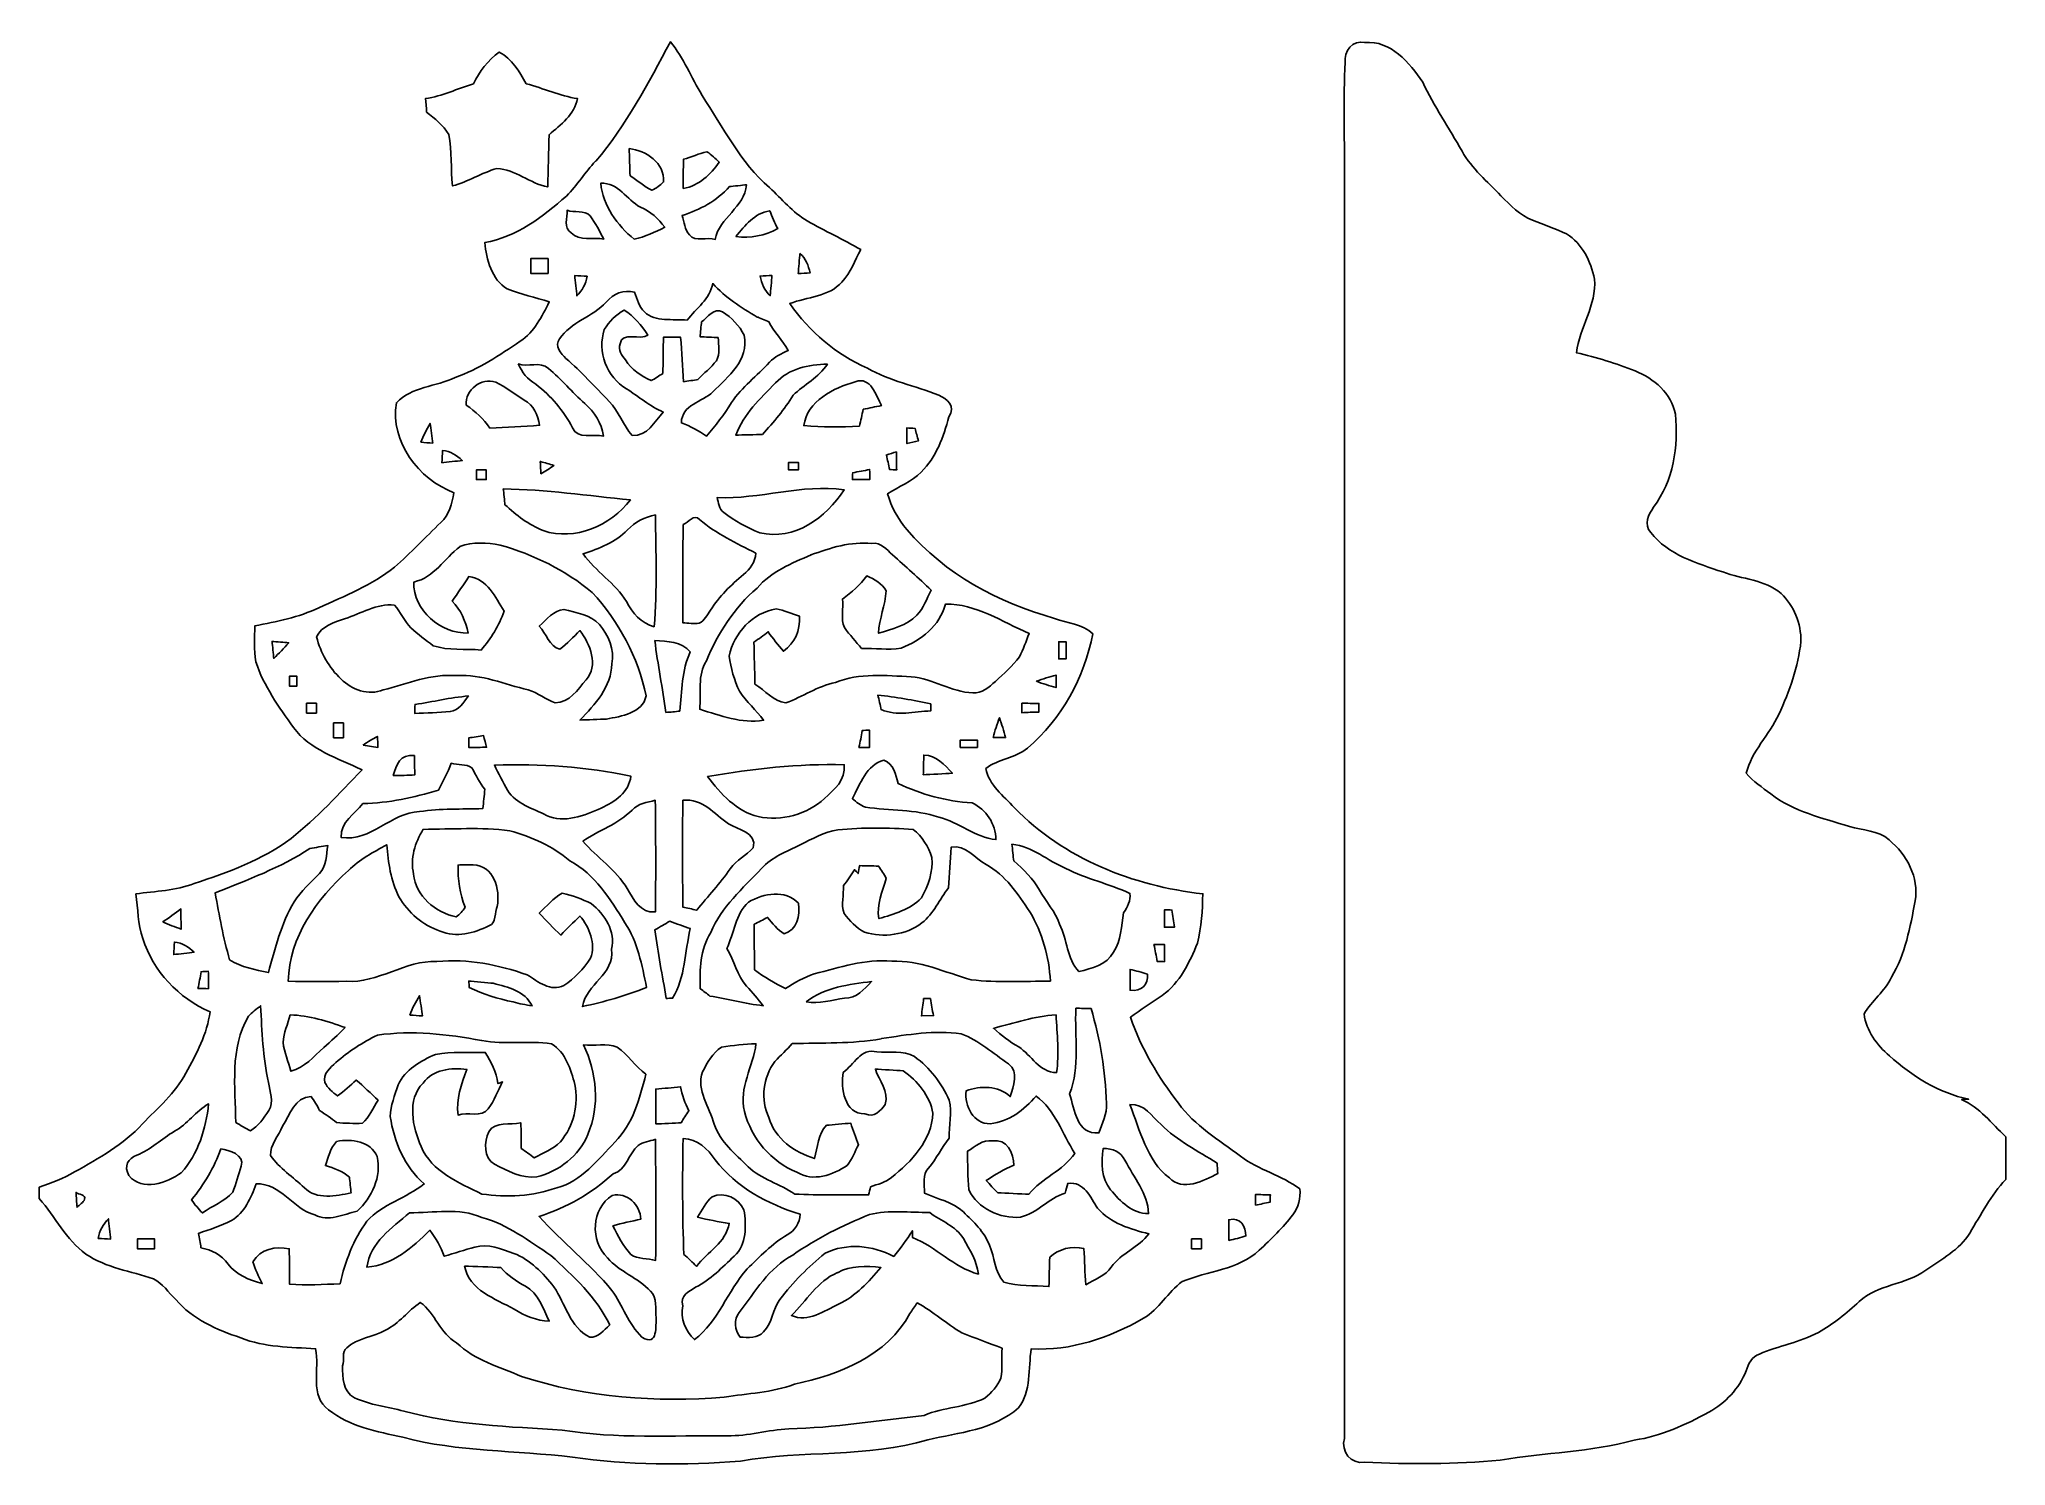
# Model space of a CAD drawing. Header units: centimetres. Extents: x -14.1 to 14.1, y -10.2 to 10.2.
import ezdxf

# ---------------------------------------------------------------- set-up
doc = ezdxf.new("R2010")
doc.units = ezdxf.units.CM
doc.header["$MEASUREMENT"] = 0
doc.layers.add('Camada 1', color=7, linetype='Continuous')

msp = doc.modelspace()

# ---------------------------------------------------------------- linework, layer by layer
at = {"layer": 'Camada 1', "color": 129}
for points, knots in [([(-6.126, 8.491), (-5.692, 9.011), (-5.371, 9.61), (-5.057, 10.207), (-5.057, 10.207), (-4.868, 9.974), (-4.754, 9.693), (-4.602, 9.437), (-4.602, 9.437), (-4.301, 8.981), (-4.053, 8.476), (-3.635, 8.112), (-3.635, 8.112), (-3.456, 7.951), (-3.303, 7.756), (-3.091, 7.636), (-3.091, 7.636), (-2.839, 7.491), (-2.575, 7.367), (-2.323, 7.223), (-2.323, 7.223), (-2.41, 7.067), (-2.469, 6.89), (-2.595, 6.758), (-2.595, 6.758), (-2.779, 6.541), (-3.096, 6.547), (-3.342, 6.448), (-3.342, 6.448), (-3.061, 6.048), (-2.679, 5.717), (-2.229, 5.523), (-2.229, 5.523), (-1.909, 5.34), (-1.545, 5.268), (-1.204, 5.134), (-1.204, 5.134), (-1.085, 5.081), (-0.95, 4.973), (-1.059, 4.822), (-1.059, 4.822), (-1.136, 4.536), (-1.239, 4.242), (-1.457, 4.03), (-1.457, 4.03), (-1.591, 3.889), (-1.778, 3.823), (-1.939, 3.719), (-1.939, 3.719), (-1.889, 3.529), (-1.785, 3.359), (-1.664, 3.206), (-1.664, 3.206), (-1.118, 2.564), (-0.344, 2.16), (0.457, 1.929), (0.457, 1.929), (0.643, 1.864), (0.857, 1.85), (1.007, 1.71), (1.007, 1.71), (0.886, 1.082), (0.562, 0.482), (0.069, 0.069), (0.069, 0.069), (-0.106, -0.076), (-0.35, -0.088), (-0.53, -0.225), (-0.53, -0.225), (-0.485, -0.464), (-0.272, -0.616), (-0.119, -0.787), (-0.119, -0.787), (0.59, -1.518), (1.586, -1.912), (2.587, -2.023), (2.587, -2.023), (2.579, -2.26), (2.57, -2.5), (2.509, -2.73), (2.509, -2.73), (2.396, -3.01), (2.257, -3.3), (2.005, -3.482), (2.005, -3.482), (1.85, -3.584), (1.698, -3.689), (1.546, -3.795), (1.546, -3.795), (1.701, -4.244), (1.948, -4.654), (2.236, -5.03), (2.236, -5.03), (2.47, -5.351), (2.817, -5.554), (3.128, -5.791), (3.128, -5.791), (3.389, -5.986), (3.719, -6.064), (3.979, -6.258), (3.979, -6.258), (3.992, -6.388), (3.963, -6.526), (3.879, -6.629), (3.879, -6.629), (3.736, -6.815), (3.567, -6.979), (3.396, -7.139), (3.396, -7.139), (3.096, -7.421), (2.653, -7.437), (2.29, -7.589), (2.29, -7.589), (2.085, -7.742), (1.958, -7.981), (1.736, -8.116), (1.736, -8.116), (1.248, -8.397), (0.693, -8.586), (0.123, -8.554), (0.123, -8.554), (0.079, -8.834), (0.127, -9.164), (-0.059, -9.4), (-0.059, -9.4), (-0.412, -9.717), (-0.919, -9.758), (-1.361, -9.858), (-1.361, -9.858), (-2.235, -10.121), (-3.16, -10.007), (-4.051, -10.164), (-4.051, -10.164), (-4.854, -10.231), (-5.665, -10.221), (-6.463, -10.108), (-6.463, -10.108), (-7.273, -10.011), (-8.104, -10.035), (-8.898, -9.824), (-8.898, -9.824), (-9.266, -9.739), (-9.658, -9.671), (-9.962, -9.431), (-9.962, -9.431), (-10.241, -9.237), (-10.087, -8.833), (-10.15, -8.552), (-10.15, -8.552), (-10.51, -8.531), (-10.882, -8.533), (-11.222, -8.397), (-11.222, -8.397), (-11.564, -8.28), (-11.916, -8.129), (-12.156, -7.848), (-12.156, -7.848), (-12.259, -7.745), (-12.346, -7.618), (-12.477, -7.547), (-12.477, -7.547), (-12.803, -7.442), (-13.158, -7.389), (-13.447, -7.195), (-13.447, -7.195), (-13.731, -6.986), (-13.887, -6.659), (-14.115, -6.398), (-14.115, -6.398), (-14.115, -6.398), (-14.115, -6.234), (-14.115, -6.234), (-14.115, -6.234), (-13.941, -6.173), (-13.769, -6.107), (-13.608, -6.016), (-13.608, -6.016), (-13.261, -5.822), (-12.908, -5.62), (-12.634, -5.327), (-12.634, -5.327), (-12.416, -5.094), (-12.16, -4.886), (-12.013, -4.596), (-12.013, -4.596), (-11.858, -4.32), (-11.705, -4.035), (-11.664, -3.715), (-11.664, -3.715), (-12.116, -3.526), (-12.481, -3.131), (-12.63, -2.664), (-12.63, -2.664), (-12.705, -2.46), (-12.696, -2.236), (-12.729, -2.024), (-12.729, -2.024), (-12.448, -1.984), (-12.158, -1.981), (-11.891, -1.874), (-11.891, -1.874), (-11.404, -1.718), (-10.916, -1.538), (-10.501, -1.23), (-10.501, -1.23), (-10.131, -0.935), (-9.81, -0.584), (-9.483, -0.244), (-9.483, -0.244), (-9.828, -0.076), (-10.231, 0.04), (-10.467, 0.363), (-10.467, 0.363), (-10.674, 0.66), (-10.897, 0.957), (-11.005, 1.308), (-11.005, 1.308), (-11.04, 1.477), (-11.022, 1.652), (-11.023, 1.823), (-11.023, 1.823), (-10.71, 1.882), (-10.393, 1.946), (-10.103, 2.082), (-10.103, 2.082), (-9.73, 2.252), (-9.341, 2.408), (-9.015, 2.663), (-9.015, 2.663), (-8.788, 2.871), (-8.572, 3.091), (-8.351, 3.307), (-8.351, 3.307), (-8.231, 3.416), (-8.193, 3.58), (-8.164, 3.733), (-8.164, 3.733), (-8.671, 3.932), (-9.083, 4.459), (-8.988, 5.025), (-8.988, 5.025), (-8.772, 5.255), (-8.419, 5.255), (-8.148, 5.388), (-8.148, 5.388), (-7.807, 5.503), (-7.51, 5.711), (-7.211, 5.907), (-7.211, 5.907), (-7.01, 6.041), (-6.899, 6.262), (-6.795, 6.472), (-6.795, 6.472), (-6.995, 6.536), (-7.202, 6.581), (-7.398, 6.658), (-7.398, 6.658), (-7.626, 6.793), (-7.693, 7.082), (-7.722, 7.324), (-7.722, 7.324), (-7.262, 7.403), (-6.89, 7.696), (-6.548, 7.992), (-6.548, 7.992), (-6.396, 8.148), (-6.277, 8.332), (-6.131, 8.493), (-6.131, 8.493), (-6.131, 8.493), (-6.126, 8.491), (-6.126, 8.491)], [0, 0, 0, 0, 0.014493, 0.014493, 0.014493, 0.014493, 0.028986, 0.028986, 0.028986, 0.028986, 0.043478, 0.043478, 0.043478, 0.043478, 0.057971, 0.057971, 0.057971, 0.057971, 0.072464, 0.072464, 0.072464, 0.072464, 0.086957, 0.086957, 0.086957, 0.086957, 0.101449, 0.101449, 0.101449, 0.101449, 0.115942, 0.115942, 0.115942, 0.115942, 0.130435, 0.130435, 0.130435, 0.130435, 0.144928, 0.144928, 0.144928, 0.144928, 0.15942, 0.15942, 0.15942, 0.15942, 0.173913, 0.173913, 0.173913, 0.173913, 0.188406, 0.188406, 0.188406, 0.188406, 0.202899, 0.202899, 0.202899, 0.202899, 0.217391, 0.217391, 0.217391, 0.217391, 0.231884, 0.231884, 0.231884, 0.231884, 0.246377, 0.246377, 0.246377, 0.246377, 0.26087, 0.26087, 0.26087, 0.26087, 0.275362, 0.275362, 0.275362, 0.275362, 0.289855, 0.289855, 0.289855, 0.289855, 0.304348, 0.304348, 0.304348, 0.304348, 0.318841, 0.318841, 0.318841, 0.318841, 0.333333, 0.333333, 0.333333, 0.333333, 0.347826, 0.347826, 0.347826, 0.347826, 0.362319, 0.362319, 0.362319, 0.362319, 0.376812, 0.376812, 0.376812, 0.376812, 0.391304, 0.391304, 0.391304, 0.391304, 0.405797, 0.405797, 0.405797, 0.405797, 0.42029, 0.42029, 0.42029, 0.42029, 0.434783, 0.434783, 0.434783, 0.434783, 0.449275, 0.449275, 0.449275, 0.449275, 0.463768, 0.463768, 0.463768, 0.463768, 0.478261, 0.478261, 0.478261, 0.478261, 0.492754, 0.492754, 0.492754, 0.492754, 0.507246, 0.507246, 0.507246, 0.507246, 0.521739, 0.521739, 0.521739, 0.521739, 0.536232, 0.536232, 0.536232, 0.536232, 0.550725, 0.550725, 0.550725, 0.550725, 0.565217, 0.565217, 0.565217, 0.565217, 0.57971, 0.57971, 0.57971, 0.57971, 0.594203, 0.594203, 0.594203, 0.594203, 0.608696, 0.608696, 0.608696, 0.608696, 0.623188, 0.623188, 0.623188, 0.623188, 0.637681, 0.637681, 0.637681, 0.637681, 0.652174, 0.652174, 0.652174, 0.652174, 0.666667, 0.666667, 0.666667, 0.666667, 0.681159, 0.681159, 0.681159, 0.681159, 0.695652, 0.695652, 0.695652, 0.695652, 0.710145, 0.710145, 0.710145, 0.710145, 0.724638, 0.724638, 0.724638, 0.724638, 0.73913, 0.73913, 0.73913, 0.73913, 0.753623, 0.753623, 0.753623, 0.753623, 0.768116, 0.768116, 0.768116, 0.768116, 0.782609, 0.782609, 0.782609, 0.782609, 0.797101, 0.797101, 0.797101, 0.797101, 0.811594, 0.811594, 0.811594, 0.811594, 0.826087, 0.826087, 0.826087, 0.826087, 0.84058, 0.84058, 0.84058, 0.84058, 0.855072, 0.855072, 0.855072, 0.855072, 0.869565, 0.869565, 0.869565, 0.869565, 0.884058, 0.884058, 0.884058, 0.884058, 0.898551, 0.898551, 0.898551, 0.898551, 0.913043, 0.913043, 0.913043, 0.913043, 0.927536, 0.927536, 0.927536, 0.927536, 0.942029, 0.942029, 0.942029, 0.942029, 0.956522, 0.956522, 0.956522, 0.956522, 0.971014, 0.971014, 0.971014, 0.971014, 1, 1, 1, 1]), ([(4.632, 9.909), (4.601, 10.062), (4.742, 10.241), (4.909, 10.195), (4.909, 10.195), (5.289, 10.23), (5.551, 9.901), (5.745, 9.625), (5.745, 9.625), (5.901, 9.277), (6.125, 8.968), (6.308, 8.634), (6.308, 8.634), (6.447, 8.383), (6.673, 8.201), (6.866, 7.995), (6.866, 7.995), (6.999, 7.857), (7.14, 7.719), (7.319, 7.644), (7.319, 7.644), (7.481, 7.578), (7.65, 7.526), (7.807, 7.447), (7.807, 7.447), (8.034, 7.311), (8.155, 7.051), (8.21, 6.801), (8.21, 6.801), (8.241, 6.425), (7.996, 6.107), (7.95, 5.743), (7.95, 5.743), (8.236, 5.677), (8.517, 5.59), (8.791, 5.482), (8.791, 5.482), (9.061, 5.375), (9.314, 5.159), (9.37, 4.861), (9.37, 4.861), (9.418, 4.4), (9.341, 3.904), (9.056, 3.525), (9.056, 3.525), (8.985, 3.419), (8.91, 3.281), (9.016, 3.162), (9.016, 3.162), (9.266, 2.841), (9.681, 2.72), (10.051, 2.596), (10.051, 2.596), (10.33, 2.492), (10.65, 2.489), (10.886, 2.289), (10.886, 2.289), (11.071, 2.113), (11.178, 1.856), (11.171, 1.6), (11.171, 1.6), (11.137, 1.233), (11.005, 0.886), (10.856, 0.552), (10.856, 0.552), (10.715, 0.261), (10.467, 0.025), (10.387, -0.294), (10.387, -0.294), (10.486, -0.412), (10.618, -0.494), (10.738, -0.589), (10.738, -0.589), (11.066, -0.842), (11.478, -0.937), (11.868, -1.056), (11.868, -1.056), (12.057, -1.116), (12.282, -1.109), (12.437, -1.249), (12.437, -1.249), (12.693, -1.456), (12.87, -1.789), (12.812, -2.125), (12.812, -2.125), (12.742, -2.5), (12.671, -2.888), (12.472, -3.221), (12.472, -3.221), (12.376, -3.421), (12.191, -3.559), (12.079, -3.748), (12.079, -3.748), (12.109, -3.99), (12.262, -4.193), (12.441, -4.349), (12.441, -4.349), (12.766, -4.64), (13.149, -4.879), (13.58, -4.972), (13.58, -4.972), (13.545, -4.972), (13.512, -4.973), (13.478, -4.974), (13.478, -4.974), (13.736, -5.091), (13.909, -5.319), (14.111, -5.509), (14.111, -5.509), (14.111, -5.509), (14.111, -6.122), (14.111, -6.122), (14.111, -6.122), (13.899, -6.35), (13.757, -6.629), (13.595, -6.892), (13.595, -6.892), (13.448, -7.136), (13.186, -7.266), (12.964, -7.427), (12.964, -7.427), (12.673, -7.635), (12.277, -7.63), (12.009, -7.876), (12.009, -7.876), (11.827, -8.04), (11.638, -8.201), (11.422, -8.32), (11.422, -8.32), (11.155, -8.461), (10.851, -8.511), (10.575, -8.629), (10.575, -8.629), (10.472, -8.666), (10.414, -8.766), (10.387, -8.869), (10.387, -8.869), (10.284, -9.122), (10.087, -9.333), (9.849, -9.464), (9.849, -9.464), (9.515, -9.648), (9.161, -9.807), (8.78, -9.865), (8.78, -9.865), (8.152, -10.038), (7.496, -10.041), (6.857, -10.151), (6.857, -10.151), (6.209, -10.215), (5.556, -10.212), (4.907, -10.179), (4.907, -10.179), (4.713, -10.22), (4.562, -10.02), (4.62, -9.839), (4.62, -9.839), (4.621, -3.783), (4.621, 2.274), (4.62, 8.33), (4.62, 8.33), (4.624, 8.858), (4.598, 9.386), (4.631, 9.913), (4.631, 9.913), (4.631, 9.913), (4.632, 9.909), (4.632, 9.909)], [0, 0, 0, 0, 0.023256, 0.023256, 0.023256, 0.023256, 0.046512, 0.046512, 0.046512, 0.046512, 0.069767, 0.069767, 0.069767, 0.069767, 0.093023, 0.093023, 0.093023, 0.093023, 0.116279, 0.116279, 0.116279, 0.116279, 0.139535, 0.139535, 0.139535, 0.139535, 0.162791, 0.162791, 0.162791, 0.162791, 0.186047, 0.186047, 0.186047, 0.186047, 0.209302, 0.209302, 0.209302, 0.209302, 0.232558, 0.232558, 0.232558, 0.232558, 0.255814, 0.255814, 0.255814, 0.255814, 0.27907, 0.27907, 0.27907, 0.27907, 0.302326, 0.302326, 0.302326, 0.302326, 0.325581, 0.325581, 0.325581, 0.325581, 0.348837, 0.348837, 0.348837, 0.348837, 0.372093, 0.372093, 0.372093, 0.372093, 0.395349, 0.395349, 0.395349, 0.395349, 0.418605, 0.418605, 0.418605, 0.418605, 0.44186, 0.44186, 0.44186, 0.44186, 0.465116, 0.465116, 0.465116, 0.465116, 0.488372, 0.488372, 0.488372, 0.488372, 0.511628, 0.511628, 0.511628, 0.511628, 0.534884, 0.534884, 0.534884, 0.534884, 0.55814, 0.55814, 0.55814, 0.55814, 0.581395, 0.581395, 0.581395, 0.581395, 0.604651, 0.604651, 0.604651, 0.604651, 0.627907, 0.627907, 0.627907, 0.627907, 0.651163, 0.651163, 0.651163, 0.651163, 0.674419, 0.674419, 0.674419, 0.674419, 0.697674, 0.697674, 0.697674, 0.697674, 0.72093, 0.72093, 0.72093, 0.72093, 0.744186, 0.744186, 0.744186, 0.744186, 0.767442, 0.767442, 0.767442, 0.767442, 0.790698, 0.790698, 0.790698, 0.790698, 0.813953, 0.813953, 0.813953, 0.813953, 0.837209, 0.837209, 0.837209, 0.837209, 0.860465, 0.860465, 0.860465, 0.860465, 0.883721, 0.883721, 0.883721, 0.883721, 0.906977, 0.906977, 0.906977, 0.906977, 0.930233, 0.930233, 0.930233, 0.930233, 0.953488, 0.953488, 0.953488, 0.953488, 1, 1, 1, 1]), ([(-7.885, 9.603), (-7.799, 9.779), (-7.674, 9.942), (-7.514, 10.057), (-7.514, 10.057), (-7.334, 9.958), (-7.222, 9.778), (-7.126, 9.603), (-7.126, 9.603), (-6.878, 9.538), (-6.644, 9.429), (-6.389, 9.391), (-6.389, 9.391), (-6.434, 9.161), (-6.631, 9.016), (-6.798, 8.872), (-6.798, 8.872), (-6.805, 8.622), (-6.81, 8.372), (-6.817, 8.123), (-6.817, 8.123), (-7.076, 8.171), (-7.281, 8.374), (-7.546, 8.388), (-7.546, 8.388), (-7.765, 8.323), (-7.963, 8.2), (-8.184, 8.136), (-8.184, 8.136), (-8.208, 8.382), (-8.192, 8.634), (-8.239, 8.877), (-8.239, 8.877), (-8.316, 9.008), (-8.442, 9.101), (-8.555, 9.198), (-8.555, 9.198), (-8.559, 9.247), (-8.567, 9.344), (-8.571, 9.392), (-8.571, 9.392), (-8.331, 9.424), (-8.113, 9.533), (-7.884, 9.604), (-7.884, 9.604), (-7.884, 9.604), (-7.885, 9.603), (-7.885, 9.603)], [0, 0, 0, 0, 0.076923, 0.076923, 0.076923, 0.076923, 0.153846, 0.153846, 0.153846, 0.153846, 0.230769, 0.230769, 0.230769, 0.230769, 0.307692, 0.307692, 0.307692, 0.307692, 0.384615, 0.384615, 0.384615, 0.384615, 0.461538, 0.461538, 0.461538, 0.461538, 0.538462, 0.538462, 0.538462, 0.538462, 0.615385, 0.615385, 0.615385, 0.615385, 0.692308, 0.692308, 0.692308, 0.692308, 0.769231, 0.769231, 0.769231, 0.769231, 0.846154, 0.846154, 0.846154, 0.846154, 1, 1, 1, 1]), ([(-5.647, 8.672), (-5.644, 8.575), (-5.638, 8.381), (-5.635, 8.284), (-5.635, 8.284), (-5.53, 8.215), (-5.434, 8.131), (-5.322, 8.074), (-5.322, 8.074), (-5.259, 8.102), (-5.203, 8.146), (-5.154, 8.194), (-5.154, 8.194), (-5.137, 8.465), (-5.404, 8.65), (-5.647, 8.672), (-5.647, 8.672), (-5.647, 8.672), (-5.647, 8.672), (-5.647, 8.672)], [0, 0, 0, 0, 0.166667, 0.166667, 0.166667, 0.166667, 0.333333, 0.333333, 0.333333, 0.333333, 0.5, 0.5, 0.5, 0.5, 0.666667, 0.666667, 0.666667, 0.666667, 1, 1, 1, 1]), ([(-4.87, 8.521), (-4.871, 8.381), (-4.871, 8.242), (-4.871, 8.102), (-4.871, 8.102), (-4.642, 8.139), (-4.483, 8.299), (-4.354, 8.479), (-4.354, 8.479), (-4.412, 8.529), (-4.465, 8.586), (-4.531, 8.625), (-4.531, 8.625), (-4.648, 8.605), (-4.755, 8.549), (-4.87, 8.521), (-4.87, 8.521), (-4.87, 8.521), (-4.87, 8.521), (-4.87, 8.521)], [0, 0, 0, 0, 0.166667, 0.166667, 0.166667, 0.166667, 0.333333, 0.333333, 0.333333, 0.333333, 0.5, 0.5, 0.5, 0.5, 0.666667, 0.666667, 0.666667, 0.666667, 1, 1, 1, 1]), ([(-6.057, 8.175), (-6.018, 7.852), (-5.824, 7.571), (-5.574, 7.373), (-5.574, 7.373), (-5.419, 7.404), (-5.279, 7.478), (-5.137, 7.543), (-5.137, 7.543), (-5.229, 7.665), (-5.341, 7.773), (-5.486, 7.832), (-5.486, 7.832), (-5.685, 7.939), (-5.8, 8.187), (-6.057, 8.175), (-6.057, 8.175), (-6.057, 8.175), (-6.057, 8.175), (-6.057, 8.175)], [0, 0, 0, 0, 0.166667, 0.166667, 0.166667, 0.166667, 0.333333, 0.333333, 0.333333, 0.333333, 0.5, 0.5, 0.5, 0.5, 0.666667, 0.666667, 0.666667, 0.666667, 1, 1, 1, 1]), ([(-4.208, 8.127), (-4.388, 7.925), (-4.632, 7.791), (-4.889, 7.713), (-4.889, 7.713), (-4.859, 7.618), (-4.849, 7.512), (-4.782, 7.434), (-4.782, 7.434), (-4.702, 7.325), (-4.524, 7.412), (-4.413, 7.369), (-4.413, 7.369), (-4.355, 7.687), (-3.99, 7.826), (-3.964, 8.153), (-3.964, 8.153), (-4.025, 8.147), (-4.148, 8.134), (-4.209, 8.128), (-4.209, 8.128), (-4.209, 8.128), (-4.208, 8.127), (-4.208, 8.127)], [0, 0, 0, 0, 0.142857, 0.142857, 0.142857, 0.142857, 0.285714, 0.285714, 0.285714, 0.285714, 0.428571, 0.428571, 0.428571, 0.428571, 0.571429, 0.571429, 0.571429, 0.571429, 0.714286, 0.714286, 0.714286, 0.714286, 1, 1, 1, 1]), ([(-6.539, 7.789), (-6.535, 7.681), (-6.596, 7.534), (-6.48, 7.464), (-6.48, 7.464), (-6.363, 7.333), (-6.162, 7.41), (-6.013, 7.372), (-6.013, 7.372), (-6.072, 7.487), (-6.13, 7.603), (-6.209, 7.706), (-6.209, 7.706), (-6.287, 7.801), (-6.445, 7.743), (-6.539, 7.789), (-6.539, 7.789), (-6.539, 7.789), (-6.539, 7.789), (-6.539, 7.789)], [0, 0, 0, 0, 0.166667, 0.166667, 0.166667, 0.166667, 0.333333, 0.333333, 0.333333, 0.333333, 0.5, 0.5, 0.5, 0.5, 0.666667, 0.666667, 0.666667, 0.666667, 1, 1, 1, 1]), ([(-4.116, 7.412), (-3.908, 7.38), (-3.699, 7.424), (-3.516, 7.524), (-3.516, 7.524), (-3.558, 7.608), (-3.595, 7.693), (-3.63, 7.78), (-3.63, 7.78), (-3.849, 7.745), (-3.985, 7.57), (-4.116, 7.412), (-4.116, 7.412), (-4.116, 7.412), (-4.116, 7.412), (-4.116, 7.412)], [0, 0, 0, 0, 0.2, 0.2, 0.2, 0.2, 0.4, 0.4, 0.4, 0.4, 0.6, 0.6, 0.6, 0.6, 1, 1, 1, 1]), ([(-7.06, 7.094), (-7.06, 7.041), (-7.06, 6.935), (-7.06, 6.882), (-7.06, 6.882), (-6.998, 6.882), (-6.875, 6.882), (-6.813, 6.882), (-6.813, 6.882), (-6.813, 6.935), (-6.813, 7.041), (-6.813, 7.094), (-6.813, 7.094), (-6.875, 7.094), (-6.998, 7.094), (-7.06, 7.094), (-7.06, 7.094), (-7.06, 7.094), (-7.06, 7.094), (-7.06, 7.094)], [0, 0, 0, 0, 0.166667, 0.166667, 0.166667, 0.166667, 0.333333, 0.333333, 0.333333, 0.333333, 0.5, 0.5, 0.5, 0.5, 0.666667, 0.666667, 0.666667, 0.666667, 1, 1, 1, 1]), ([(-3.197, 7.169), (-3.203, 7.097), (-3.216, 6.952), (-3.222, 6.88), (-3.222, 6.88), (-3.166, 6.883), (-3.109, 6.886), (-3.052, 6.888), (-3.052, 6.888), (-3.076, 6.995), (-3.111, 7.097), (-3.196, 7.168), (-3.196, 7.168), (-3.196, 7.168), (-3.197, 7.169), (-3.197, 7.169)], [0, 0, 0, 0, 0.2, 0.2, 0.2, 0.2, 0.4, 0.4, 0.4, 0.4, 0.6, 0.6, 0.6, 0.6, 1, 1, 1, 1]), ([(-6.43, 6.85), (-6.422, 6.777), (-6.405, 6.631), (-6.397, 6.558), (-6.397, 6.558), (-6.323, 6.636), (-6.265, 6.729), (-6.252, 6.84), (-6.252, 6.84), (-6.311, 6.844), (-6.371, 6.847), (-6.43, 6.85), (-6.43, 6.85), (-6.43, 6.85), (-6.43, 6.85), (-6.43, 6.85)], [0, 0, 0, 0, 0.2, 0.2, 0.2, 0.2, 0.4, 0.4, 0.4, 0.4, 0.6, 0.6, 0.6, 0.6, 1, 1, 1, 1]), ([(-3.767, 6.842), (-3.744, 6.737), (-3.708, 6.633), (-3.623, 6.562), (-3.623, 6.562), (-3.617, 6.634), (-3.604, 6.779), (-3.598, 6.851), (-3.598, 6.851), (-3.655, 6.849), (-3.711, 6.846), (-3.768, 6.843), (-3.768, 6.843), (-3.768, 6.843), (-3.767, 6.842), (-3.767, 6.842)], [0, 0, 0, 0, 0.2, 0.2, 0.2, 0.2, 0.4, 0.4, 0.4, 0.4, 0.6, 0.6, 0.6, 0.6, 1, 1, 1, 1]), ([(-4.446, 6.739), (-4.492, 6.514), (-4.685, 6.38), (-4.817, 6.209), (-4.817, 6.209), (-5.02, 6.237), (-5.269, 6.17), (-5.428, 6.33), (-5.428, 6.33), (-5.511, 6.401), (-5.533, 6.514), (-5.57, 6.611), (-5.57, 6.611), (-5.726, 6.648), (-5.878, 6.593), (-5.977, 6.469), (-5.977, 6.469), (-6.174, 6.257), (-6.484, 6.187), (-6.648, 5.941), (-6.648, 5.941), (-6.726, 5.849), (-6.629, 5.725), (-6.555, 5.662), (-6.555, 5.662), (-6.335, 5.471), (-6.139, 5.255), (-5.937, 5.045), (-5.937, 5.045), (-5.797, 4.902), (-5.734, 4.706), (-5.605, 4.554), (-5.605, 4.554), (-5.387, 4.544), (-5.282, 4.751), (-5.158, 4.891), (-5.158, 4.891), (-5.35, 4.977), (-5.512, 5.111), (-5.686, 5.226), (-5.686, 5.226), (-5.97, 5.389), (-6.108, 5.765), (-6.006, 6.074), (-6.006, 6.074), (-5.937, 6.189), (-5.836, 6.286), (-5.721, 6.355), (-5.721, 6.355), (-5.577, 6.269), (-5.474, 6.132), (-5.379, 5.997), (-5.379, 5.997), (-5.474, 5.913), (-5.757, 6.055), (-5.775, 5.871), (-5.775, 5.871), (-5.815, 5.784), (-5.752, 5.703), (-5.701, 5.639), (-5.701, 5.639), (-5.616, 5.501), (-5.477, 5.409), (-5.334, 5.343), (-5.334, 5.343), (-5.273, 5.369), (-5.22, 5.411), (-5.164, 5.446), (-5.164, 5.446), (-5.162, 5.576), (-5.158, 5.835), (-5.156, 5.965), (-5.156, 5.965), (-5.094, 5.965), (-4.971, 5.964), (-4.909, 5.964), (-4.909, 5.964), (-4.892, 5.752), (-4.879, 5.54), (-4.866, 5.327), (-4.866, 5.327), (-4.815, 5.335), (-4.713, 5.35), (-4.662, 5.357), (-4.662, 5.357), (-4.576, 5.45), (-4.472, 5.526), (-4.396, 5.628), (-4.396, 5.628), (-4.338, 5.73), (-4.364, 5.851), (-4.371, 5.961), (-4.371, 5.961), (-4.436, 5.964), (-4.566, 5.969), (-4.631, 5.972), (-4.631, 5.972), (-4.626, 6.026), (-4.615, 6.133), (-4.61, 6.186), (-4.61, 6.186), (-4.518, 6.246), (-4.435, 6.398), (-4.308, 6.331), (-4.308, 6.331), (-4.18, 6.247), (-4.064, 6.133), (-3.996, 5.994), (-3.996, 5.994), (-3.924, 5.634), (-4.225, 5.402), (-4.447, 5.182), (-4.447, 5.182), (-4.598, 5.031), (-4.898, 5.001), (-4.898, 4.736), (-4.898, 4.736), (-4.77, 4.688), (-4.649, 4.624), (-4.539, 4.543), (-4.539, 4.543), (-4.406, 4.695), (-4.286, 4.857), (-4.179, 5.028), (-4.179, 5.028), (-4.031, 5.251), (-3.813, 5.411), (-3.633, 5.606), (-3.633, 5.606), (-3.56, 5.687), (-3.46, 5.731), (-3.365, 5.777), (-3.365, 5.777), (-3.448, 5.921), (-3.567, 6.039), (-3.643, 6.187), (-3.643, 6.187), (-3.694, 6.205), (-3.78, 6.251), (-3.813, 6.255), (-3.813, 6.255), (-4.039, 6.395), (-4.272, 6.532), (-4.447, 6.738), (-4.447, 6.738), (-4.447, 6.738), (-4.446, 6.739), (-4.446, 6.739)], [0, 0, 0, 0, 0.026316, 0.026316, 0.026316, 0.026316, 0.052632, 0.052632, 0.052632, 0.052632, 0.078947, 0.078947, 0.078947, 0.078947, 0.105263, 0.105263, 0.105263, 0.105263, 0.131579, 0.131579, 0.131579, 0.131579, 0.157895, 0.157895, 0.157895, 0.157895, 0.184211, 0.184211, 0.184211, 0.184211, 0.210526, 0.210526, 0.210526, 0.210526, 0.236842, 0.236842, 0.236842, 0.236842, 0.263158, 0.263158, 0.263158, 0.263158, 0.289474, 0.289474, 0.289474, 0.289474, 0.315789, 0.315789, 0.315789, 0.315789, 0.342105, 0.342105, 0.342105, 0.342105, 0.368421, 0.368421, 0.368421, 0.368421, 0.394737, 0.394737, 0.394737, 0.394737, 0.421053, 0.421053, 0.421053, 0.421053, 0.447368, 0.447368, 0.447368, 0.447368, 0.473684, 0.473684, 0.473684, 0.473684, 0.5, 0.5, 0.5, 0.5, 0.526316, 0.526316, 0.526316, 0.526316, 0.552632, 0.552632, 0.552632, 0.552632, 0.578947, 0.578947, 0.578947, 0.578947, 0.605263, 0.605263, 0.605263, 0.605263, 0.631579, 0.631579, 0.631579, 0.631579, 0.657895, 0.657895, 0.657895, 0.657895, 0.684211, 0.684211, 0.684211, 0.684211, 0.710526, 0.710526, 0.710526, 0.710526, 0.736842, 0.736842, 0.736842, 0.736842, 0.763158, 0.763158, 0.763158, 0.763158, 0.789474, 0.789474, 0.789474, 0.789474, 0.815789, 0.815789, 0.815789, 0.815789, 0.842105, 0.842105, 0.842105, 0.842105, 0.868421, 0.868421, 0.868421, 0.868421, 0.894737, 0.894737, 0.894737, 0.894737, 0.921053, 0.921053, 0.921053, 0.921053, 0.947368, 0.947368, 0.947368, 0.947368, 1, 1, 1, 1]), ([(-7.987, 4.99), (-7.852, 4.905), (-7.739, 4.79), (-7.648, 4.659), (-7.648, 4.659), (-7.41, 4.671), (-7.172, 4.683), (-6.934, 4.702), (-6.934, 4.702), (-6.959, 4.849), (-7.015, 4.992), (-7.154, 5.063), (-7.154, 5.063), (-7.292, 5.148), (-7.417, 5.253), (-7.564, 5.32), (-7.564, 5.32), (-7.772, 5.391), (-8.004, 5.209), (-7.987, 4.99), (-7.987, 4.99), (-7.987, 4.99), (-7.987, 4.99), (-7.987, 4.99)], [0, 0, 0, 0, 0.142857, 0.142857, 0.142857, 0.142857, 0.285714, 0.285714, 0.285714, 0.285714, 0.428571, 0.428571, 0.428571, 0.428571, 0.571429, 0.571429, 0.571429, 0.571429, 0.714286, 0.714286, 0.714286, 0.714286, 1, 1, 1, 1]), ([(-7.241, 5.582), (-7.187, 5.463), (-7.107, 5.356), (-6.989, 5.292), (-6.989, 5.292), (-6.769, 5.124), (-6.59, 4.911), (-6.461, 4.667), (-6.461, 4.667), (-6.39, 4.486), (-6.159, 4.587), (-6.016, 4.547), (-6.016, 4.547), (-6.045, 4.734), (-6.144, 4.894), (-6.286, 5.014), (-6.286, 5.014), (-6.467, 5.175), (-6.622, 5.363), (-6.808, 5.517), (-6.808, 5.517), (-6.921, 5.626), (-7.11, 5.531), (-7.24, 5.583), (-7.24, 5.583), (-7.24, 5.583), (-7.241, 5.582), (-7.241, 5.582)], [0, 0, 0, 0, 0.125, 0.125, 0.125, 0.125, 0.25, 0.25, 0.25, 0.25, 0.375, 0.375, 0.375, 0.375, 0.5, 0.5, 0.5, 0.5, 0.625, 0.625, 0.625, 0.625, 0.75, 0.75, 0.75, 0.75, 1, 1, 1, 1]), ([(-3.547, 5.31), (-3.77, 5.086), (-4.002, 4.862), (-4.117, 4.56), (-4.117, 4.56), (-4.021, 4.562), (-3.831, 4.568), (-3.735, 4.57), (-3.735, 4.57), (-3.577, 4.749), (-3.415, 4.926), (-3.296, 5.134), (-3.296, 5.134), (-3.133, 5.283), (-2.93, 5.39), (-2.802, 5.577), (-2.802, 5.577), (-3.072, 5.579), (-3.358, 5.513), (-3.547, 5.309), (-3.547, 5.309), (-3.547, 5.309), (-3.547, 5.31), (-3.547, 5.31)], [0, 0, 0, 0, 0.142857, 0.142857, 0.142857, 0.142857, 0.285714, 0.285714, 0.285714, 0.285714, 0.428571, 0.428571, 0.428571, 0.428571, 0.571429, 0.571429, 0.571429, 0.571429, 0.714286, 0.714286, 0.714286, 0.714286, 1, 1, 1, 1]), ([(-3.141, 4.696), (-2.876, 4.673), (-2.609, 4.675), (-2.343, 4.689), (-2.343, 4.689), (-2.324, 4.77), (-2.306, 4.85), (-2.288, 4.931), (-2.288, 4.931), (-2.202, 4.949), (-2.115, 4.967), (-2.028, 4.985), (-2.028, 4.985), (-2.104, 5.124), (-2.176, 5.409), (-2.403, 5.326), (-2.403, 5.326), (-2.714, 5.238), (-3.092, 5.053), (-3.142, 4.696), (-3.142, 4.696), (-3.142, 4.696), (-3.141, 4.696), (-3.141, 4.696)], [0, 0, 0, 0, 0.142857, 0.142857, 0.142857, 0.142857, 0.285714, 0.285714, 0.285714, 0.285714, 0.428571, 0.428571, 0.428571, 0.428571, 0.571429, 0.571429, 0.571429, 0.571429, 0.714286, 0.714286, 0.714286, 0.714286, 1, 1, 1, 1]), ([(-8.641, 4.457), (-8.583, 4.453), (-8.526, 4.45), (-8.468, 4.446), (-8.468, 4.446), (-8.478, 4.517), (-8.496, 4.657), (-8.506, 4.728), (-8.506, 4.728), (-8.558, 4.641), (-8.602, 4.551), (-8.641, 4.457), (-8.641, 4.457), (-8.641, 4.457), (-8.641, 4.457), (-8.641, 4.457)], [0, 0, 0, 0, 0.2, 0.2, 0.2, 0.2, 0.4, 0.4, 0.4, 0.4, 0.6, 0.6, 0.6, 0.6, 1, 1, 1, 1]), ([(-1.663, 4.663), (-1.663, 4.607), (-1.662, 4.495), (-1.662, 4.44), (-1.662, 4.44), (-1.606, 4.452), (-1.551, 4.464), (-1.495, 4.477), (-1.495, 4.477), (-1.512, 4.537), (-1.529, 4.597), (-1.545, 4.657), (-1.545, 4.657), (-1.585, 4.659), (-1.624, 4.661), (-1.664, 4.663), (-1.664, 4.663), (-1.664, 4.663), (-1.663, 4.663), (-1.663, 4.663)], [0, 0, 0, 0, 0.166667, 0.166667, 0.166667, 0.166667, 0.333333, 0.333333, 0.333333, 0.333333, 0.5, 0.5, 0.5, 0.5, 0.666667, 0.666667, 0.666667, 0.666667, 1, 1, 1, 1]), ([(-8.327, 4.341), (-8.331, 4.282), (-8.334, 4.222), (-8.337, 4.163), (-8.337, 4.163), (-8.264, 4.171), (-8.118, 4.188), (-8.045, 4.196), (-8.045, 4.196), (-8.123, 4.27), (-8.216, 4.329), (-8.327, 4.341), (-8.327, 4.341), (-8.327, 4.341), (-8.327, 4.341), (-8.327, 4.341)], [0, 0, 0, 0, 0.2, 0.2, 0.2, 0.2, 0.4, 0.4, 0.4, 0.4, 0.6, 0.6, 0.6, 0.6, 1, 1, 1, 1]), ([(-1.956, 4.274), (-1.94, 4.205), (-1.924, 4.135), (-1.909, 4.066), (-1.909, 4.066), (-1.884, 4.065), (-1.833, 4.061), (-1.808, 4.06), (-1.808, 4.06), (-1.809, 4.125), (-1.811, 4.255), (-1.812, 4.32), (-1.812, 4.32), (-1.86, 4.305), (-1.909, 4.29), (-1.957, 4.274), (-1.957, 4.274), (-1.957, 4.274), (-1.956, 4.274), (-1.956, 4.274)], [0, 0, 0, 0, 0.166667, 0.166667, 0.166667, 0.166667, 0.333333, 0.333333, 0.333333, 0.333333, 0.5, 0.5, 0.5, 0.5, 0.666667, 0.666667, 0.666667, 0.666667, 1, 1, 1, 1]), ([(-7.84, 4.062), (-7.84, 4.015), (-7.84, 3.968), (-7.84, 3.921), (-7.84, 3.921), (-7.793, 3.921), (-7.746, 3.921), (-7.699, 3.921), (-7.699, 3.921), (-7.699, 3.968), (-7.699, 4.015), (-7.699, 4.062), (-7.699, 4.062), (-7.746, 4.062), (-7.793, 4.062), (-7.84, 4.062), (-7.84, 4.062), (-7.84, 4.062), (-7.84, 4.062), (-7.84, 4.062)], [0, 0, 0, 0, 0.166667, 0.166667, 0.166667, 0.166667, 0.333333, 0.333333, 0.333333, 0.333333, 0.5, 0.5, 0.5, 0.5, 0.666667, 0.666667, 0.666667, 0.666667, 1, 1, 1, 1]), ([(-6.924, 4.181), (-6.921, 4.122), (-6.918, 4.064), (-6.915, 4.005), (-6.915, 4.005), (-6.851, 4.042), (-6.789, 4.083), (-6.728, 4.125), (-6.728, 4.125), (-6.793, 4.145), (-6.858, 4.163), (-6.923, 4.181), (-6.923, 4.181), (-6.923, 4.181), (-6.924, 4.181), (-6.924, 4.181)], [0, 0, 0, 0, 0.2, 0.2, 0.2, 0.2, 0.4, 0.4, 0.4, 0.4, 0.6, 0.6, 0.6, 0.6, 1, 1, 1, 1]), ([(-3.36, 4.168), (-3.36, 4.141), (-3.36, 4.088), (-3.36, 4.061), (-3.36, 4.061), (-3.313, 4.061), (-3.266, 4.061), (-3.219, 4.061), (-3.219, 4.061), (-3.219, 4.088), (-3.219, 4.141), (-3.219, 4.168), (-3.219, 4.168), (-3.266, 4.168), (-3.313, 4.168), (-3.36, 4.168), (-3.36, 4.168), (-3.36, 4.168), (-3.36, 4.168), (-3.36, 4.168)], [0, 0, 0, 0, 0.166667, 0.166667, 0.166667, 0.166667, 0.333333, 0.333333, 0.333333, 0.333333, 0.5, 0.5, 0.5, 0.5, 0.666667, 0.666667, 0.666667, 0.666667, 1, 1, 1, 1]), ([(-2.439, 4.021), (-2.44, 3.996), (-2.443, 3.946), (-2.444, 3.921), (-2.444, 3.921), (-2.382, 3.921), (-2.257, 3.921), (-2.195, 3.921), (-2.195, 3.921), (-2.195, 3.97), (-2.196, 4.018), (-2.196, 4.067), (-2.196, 4.067), (-2.277, 4.049), (-2.358, 4.034), (-2.439, 4.021), (-2.439, 4.021), (-2.439, 4.021), (-2.439, 4.021), (-2.439, 4.021)], [0, 0, 0, 0, 0.166667, 0.166667, 0.166667, 0.166667, 0.333333, 0.333333, 0.333333, 0.333333, 0.5, 0.5, 0.5, 0.5, 0.666667, 0.666667, 0.666667, 0.666667, 1, 1, 1, 1]), ([(-7.455, 3.787), (-7.449, 3.731), (-7.437, 3.618), (-7.431, 3.562), (-7.431, 3.562), (-7.267, 3.411), (-7.091, 3.273), (-6.882, 3.189), (-6.882, 3.189), (-6.421, 3.036), (-5.916, 3.26), (-5.63, 3.63), (-5.63, 3.63), (-6.238, 3.691), (-6.844, 3.781), (-7.456, 3.787), (-7.456, 3.787), (-7.456, 3.787), (-7.455, 3.787), (-7.455, 3.787)], [0, 0, 0, 0, 0.166667, 0.166667, 0.166667, 0.166667, 0.333333, 0.333333, 0.333333, 0.333333, 0.5, 0.5, 0.5, 0.5, 0.666667, 0.666667, 0.666667, 0.666667, 1, 1, 1, 1]), ([(-4.385, 3.664), (-4.365, 3.59), (-4.359, 3.5), (-4.291, 3.451), (-4.291, 3.451), (-4.137, 3.326), (-3.958, 3.234), (-3.774, 3.16), (-3.774, 3.16), (-3.271, 3.038), (-2.823, 3.38), (-2.561, 3.774), (-2.561, 3.774), (-3.171, 3.863), (-3.774, 3.636), (-4.385, 3.664), (-4.385, 3.664), (-4.385, 3.664), (-4.385, 3.664), (-4.385, 3.664)], [0, 0, 0, 0, 0.166667, 0.166667, 0.166667, 0.166667, 0.333333, 0.333333, 0.333333, 0.333333, 0.5, 0.5, 0.5, 0.5, 0.666667, 0.666667, 0.666667, 0.666667, 1, 1, 1, 1]), ([(-5.672, 3.2), (-5.843, 3.022), (-6.08, 2.931), (-6.31, 2.857), (-6.31, 2.857), (-6.132, 2.601), (-5.847, 2.441), (-5.686, 2.17), (-5.686, 2.17), (-5.606, 2.003), (-5.473, 1.861), (-5.29, 1.81), (-5.29, 1.81), (-5.241, 2.343), (-5.267, 2.881), (-5.271, 3.415), (-5.271, 3.415), (-5.422, 3.379), (-5.567, 3.317), (-5.672, 3.2), (-5.672, 3.2), (-5.672, 3.2), (-5.672, 3.2), (-5.672, 3.2)], [0, 0, 0, 0, 0.142857, 0.142857, 0.142857, 0.142857, 0.285714, 0.285714, 0.285714, 0.285714, 0.428571, 0.428571, 0.428571, 0.428571, 0.571429, 0.571429, 0.571429, 0.571429, 0.714286, 0.714286, 0.714286, 0.714286, 1, 1, 1, 1]), ([(-4.874, 3.276), (-4.877, 2.806), (-4.879, 2.337), (-4.878, 1.867), (-4.878, 1.867), (-4.8, 1.862), (-4.721, 1.85), (-4.642, 1.86), (-4.642, 1.86), (-4.567, 1.9), (-4.529, 1.98), (-4.482, 2.046), (-4.482, 2.046), (-4.357, 2.245), (-4.186, 2.409), (-4.008, 2.559), (-4.008, 2.559), (-3.914, 2.637), (-3.838, 2.737), (-3.831, 2.866), (-3.831, 2.866), (-4.111, 3.008), (-4.399, 3.144), (-4.638, 3.351), (-4.638, 3.351), (-4.718, 3.432), (-4.798, 3.306), (-4.874, 3.276), (-4.874, 3.276), (-4.874, 3.276), (-4.874, 3.276), (-4.874, 3.276)], [0, 0, 0, 0, 0.111111, 0.111111, 0.111111, 0.111111, 0.222222, 0.222222, 0.222222, 0.222222, 0.333333, 0.333333, 0.333333, 0.333333, 0.444444, 0.444444, 0.444444, 0.444444, 0.555556, 0.555556, 0.555556, 0.555556, 0.666667, 0.666667, 0.666667, 0.666667, 0.777778, 0.777778, 0.777778, 0.777778, 1, 1, 1, 1]), ([(-8.078, 2.959), (-8.301, 2.791), (-8.445, 2.517), (-8.739, 2.452), (-8.739, 2.452), (-8.753, 2.041), (-8.351, 1.711), (-7.96, 1.719), (-7.96, 1.719), (-7.994, 1.891), (-8.065, 2.051), (-8.188, 2.177), (-8.188, 2.177), (-8.108, 2.294), (-8.026, 2.411), (-7.95, 2.53), (-7.95, 2.53), (-7.678, 2.493), (-7.57, 2.236), (-7.444, 2.032), (-7.444, 2.032), (-7.517, 1.827), (-7.632, 1.641), (-7.773, 1.476), (-7.773, 1.476), (-8.001, 1.495), (-8.241, 1.464), (-8.46, 1.538), (-8.46, 1.538), (-8.574, 1.615), (-8.677, 1.706), (-8.782, 1.794), (-8.782, 1.794), (-8.874, 1.892), (-8.929, 2.018), (-9.017, 2.12), (-9.017, 2.12), (-9.275, 2.146), (-9.497, 1.998), (-9.733, 1.925), (-9.733, 1.925), (-9.883, 1.87), (-10.061, 1.821), (-10.136, 1.665), (-10.136, 1.665), (-10.077, 1.436), (-9.958, 1.221), (-9.784, 1.059), (-9.784, 1.059), (-9.629, 0.905), (-9.392, 0.816), (-9.179, 0.903), (-9.179, 0.903), (-8.831, 0.993), (-8.491, 1.138), (-8.122, 1.108), (-8.122, 1.108), (-7.765, 1.133), (-7.437, 0.982), (-7.097, 0.904), (-7.097, 0.904), (-6.958, 0.862), (-6.844, 0.766), (-6.709, 0.716), (-6.709, 0.716), (-6.505, 0.721), (-6.386, 0.908), (-6.266, 1.047), (-6.266, 1.047), (-6.082, 1.252), (-6.209, 1.563), (-6.355, 1.756), (-6.355, 1.756), (-6.45, 1.665), (-6.535, 1.562), (-6.645, 1.489), (-6.645, 1.489), (-6.797, 1.526), (-6.839, 1.714), (-6.938, 1.82), (-6.938, 1.82), (-6.835, 1.916), (-6.732, 2.042), (-6.584, 2.058), (-6.584, 2.058), (-6.409, 2.011), (-6.206, 1.982), (-6.075, 1.844), (-6.075, 1.844), (-5.949, 1.686), (-5.853, 1.488), (-5.899, 1.278), (-5.899, 1.278), (-5.899, 0.946), (-6.141, 0.695), (-6.356, 0.47), (-6.356, 0.47), (-6.26, 0.474), (-6.069, 0.482), (-5.973, 0.485), (-5.973, 0.485), (-5.766, 0.525), (-5.452, 0.572), (-5.406, 0.817), (-5.406, 0.817), (-5.517, 1.371), (-5.799, 1.886), (-6.178, 2.302), (-6.178, 2.302), (-6.562, 2.621), (-7.02, 2.846), (-7.499, 2.983), (-7.499, 2.983), (-7.688, 3.012), (-7.897, 3.037), (-8.077, 2.96), (-8.077, 2.96), (-8.077, 2.96), (-8.078, 2.959), (-8.078, 2.959)], [0, 0, 0, 0, 0.032258, 0.032258, 0.032258, 0.032258, 0.064516, 0.064516, 0.064516, 0.064516, 0.096774, 0.096774, 0.096774, 0.096774, 0.129032, 0.129032, 0.129032, 0.129032, 0.16129, 0.16129, 0.16129, 0.16129, 0.193548, 0.193548, 0.193548, 0.193548, 0.225806, 0.225806, 0.225806, 0.225806, 0.258065, 0.258065, 0.258065, 0.258065, 0.290323, 0.290323, 0.290323, 0.290323, 0.322581, 0.322581, 0.322581, 0.322581, 0.354839, 0.354839, 0.354839, 0.354839, 0.387097, 0.387097, 0.387097, 0.387097, 0.419355, 0.419355, 0.419355, 0.419355, 0.451613, 0.451613, 0.451613, 0.451613, 0.483871, 0.483871, 0.483871, 0.483871, 0.516129, 0.516129, 0.516129, 0.516129, 0.548387, 0.548387, 0.548387, 0.548387, 0.580645, 0.580645, 0.580645, 0.580645, 0.612903, 0.612903, 0.612903, 0.612903, 0.645161, 0.645161, 0.645161, 0.645161, 0.677419, 0.677419, 0.677419, 0.677419, 0.709677, 0.709677, 0.709677, 0.709677, 0.741935, 0.741935, 0.741935, 0.741935, 0.774194, 0.774194, 0.774194, 0.774194, 0.806452, 0.806452, 0.806452, 0.806452, 0.83871, 0.83871, 0.83871, 0.83871, 0.870968, 0.870968, 0.870968, 0.870968, 0.903226, 0.903226, 0.903226, 0.903226, 0.935484, 0.935484, 0.935484, 0.935484, 1, 1, 1, 1]), ([(-3.037, 2.84), (-3.319, 2.726), (-3.606, 2.597), (-3.813, 2.366), (-3.813, 2.366), (-4.14, 2.086), (-4.374, 1.715), (-4.54, 1.32), (-4.54, 1.32), (-4.67, 1.113), (-4.616, 0.857), (-4.635, 0.626), (-4.635, 0.626), (-4.336, 0.535), (-4.041, 0.416), (-3.719, 0.469), (-3.719, 0.469), (-3.825, 0.614), (-3.965, 0.733), (-4.063, 0.884), (-4.063, 0.884), (-4.141, 1.042), (-4.189, 1.215), (-4.214, 1.389), (-4.214, 1.389), (-4.141, 1.717), (-3.878, 2.013), (-3.538, 2.066), (-3.538, 2.066), (-3.423, 2.047), (-3.316, 1.995), (-3.205, 1.962), (-3.205, 1.962), (-3.191, 1.754), (-3.271, 1.578), (-3.434, 1.458), (-3.434, 1.458), (-3.511, 1.548), (-3.585, 1.64), (-3.652, 1.737), (-3.652, 1.737), (-3.718, 1.685), (-3.787, 1.636), (-3.858, 1.59), (-3.858, 1.59), (-3.853, 1.389), (-3.848, 1.188), (-3.842, 0.987), (-3.842, 0.987), (-3.695, 0.894), (-3.582, 0.74), (-3.399, 0.716), (-3.399, 0.716), (-3.158, 0.806), (-2.943, 0.956), (-2.688, 1.009), (-2.688, 1.009), (-2.345, 1.151), (-1.961, 1.111), (-1.599, 1.09), (-1.599, 1.09), (-1.291, 1.068), (-1.026, 0.876), (-0.716, 0.859), (-0.716, 0.859), (-0.582, 0.852), (-0.484, 0.944), (-0.391, 1.024), (-0.391, 1.024), (-0.272, 1.138), (-0.143, 1.244), (-0.047, 1.379), (-0.047, 1.379), (0.012, 1.484), (0.046, 1.601), (0.094, 1.712), (0.094, 1.712), (-0.297, 1.878), (-0.667, 2.144), (-1.109, 2.134), (-1.109, 2.134), (-1.188, 1.824), (-1.458, 1.613), (-1.745, 1.504), (-1.745, 1.504), (-1.932, 1.473), (-2.124, 1.502), (-2.312, 1.496), (-2.312, 1.496), (-2.391, 1.599), (-2.484, 1.691), (-2.558, 1.797), (-2.558, 1.797), (-2.616, 1.924), (-2.568, 2.075), (-2.587, 2.208), (-2.587, 2.208), (-2.455, 2.301), (-2.336, 2.412), (-2.237, 2.539), (-2.237, 2.539), (-2.129, 2.495), (-2.021, 2.429), (-1.959, 2.326), (-1.959, 2.326), (-1.97, 2.12), (-2.06, 1.924), (-2.069, 1.716), (-2.069, 1.716), (-1.879, 1.778), (-1.664, 1.826), (-1.519, 1.976), (-1.519, 1.976), (-1.418, 2.073), (-1.381, 2.214), (-1.313, 2.333), (-1.313, 2.333), (-1.49, 2.511), (-1.684, 2.671), (-1.867, 2.844), (-1.867, 2.844), (-1.954, 2.916), (-2.032, 3.022), (-2.164, 3.007), (-2.164, 3.007), (-2.466, 3.034), (-2.76, 2.943), (-3.039, 2.84), (-3.039, 2.84), (-3.039, 2.84), (-3.037, 2.84), (-3.037, 2.84)], [0, 0, 0, 0, 0.029412, 0.029412, 0.029412, 0.029412, 0.058824, 0.058824, 0.058824, 0.058824, 0.088235, 0.088235, 0.088235, 0.088235, 0.117647, 0.117647, 0.117647, 0.117647, 0.147059, 0.147059, 0.147059, 0.147059, 0.176471, 0.176471, 0.176471, 0.176471, 0.205882, 0.205882, 0.205882, 0.205882, 0.235294, 0.235294, 0.235294, 0.235294, 0.264706, 0.264706, 0.264706, 0.264706, 0.294118, 0.294118, 0.294118, 0.294118, 0.323529, 0.323529, 0.323529, 0.323529, 0.352941, 0.352941, 0.352941, 0.352941, 0.382353, 0.382353, 0.382353, 0.382353, 0.411765, 0.411765, 0.411765, 0.411765, 0.441176, 0.441176, 0.441176, 0.441176, 0.470588, 0.470588, 0.470588, 0.470588, 0.5, 0.5, 0.5, 0.5, 0.529412, 0.529412, 0.529412, 0.529412, 0.558824, 0.558824, 0.558824, 0.558824, 0.588235, 0.588235, 0.588235, 0.588235, 0.617647, 0.617647, 0.617647, 0.617647, 0.647059, 0.647059, 0.647059, 0.647059, 0.676471, 0.676471, 0.676471, 0.676471, 0.705882, 0.705882, 0.705882, 0.705882, 0.735294, 0.735294, 0.735294, 0.735294, 0.764706, 0.764706, 0.764706, 0.764706, 0.794118, 0.794118, 0.794118, 0.794118, 0.823529, 0.823529, 0.823529, 0.823529, 0.852941, 0.852941, 0.852941, 0.852941, 0.882353, 0.882353, 0.882353, 0.882353, 0.911765, 0.911765, 0.911765, 0.911765, 0.941176, 0.941176, 0.941176, 0.941176, 1, 1, 1, 1]), ([(-10.773, 1.598), (-10.767, 1.537), (-10.756, 1.416), (-10.75, 1.355), (-10.75, 1.355), (-10.676, 1.427), (-10.603, 1.502), (-10.535, 1.58), (-10.535, 1.58), (-10.595, 1.585), (-10.714, 1.594), (-10.773, 1.599), (-10.773, 1.599), (-10.773, 1.599), (-10.773, 1.598), (-10.773, 1.598)], [0, 0, 0, 0, 0.2, 0.2, 0.2, 0.2, 0.4, 0.4, 0.4, 0.4, 0.6, 0.6, 0.6, 0.6, 1, 1, 1, 1]), ([(-5.281, 1.613), (-5.237, 1.268), (-5.168, 0.926), (-5.121, 0.581), (-5.121, 0.581), (-5.054, 0.583), (-4.987, 0.592), (-4.921, 0.6), (-4.921, 0.6), (-4.89, 0.885), (-4.894, 1.185), (-4.771, 1.449), (-4.771, 1.449), (-4.897, 1.602), (-5.098, 1.6), (-5.281, 1.612), (-5.281, 1.612), (-5.281, 1.612), (-5.281, 1.613), (-5.281, 1.613)], [0, 0, 0, 0, 0.166667, 0.166667, 0.166667, 0.166667, 0.333333, 0.333333, 0.333333, 0.333333, 0.5, 0.5, 0.5, 0.5, 0.666667, 0.666667, 0.666667, 0.666667, 1, 1, 1, 1]), ([(0.518, 1.594), (0.518, 1.532), (0.518, 1.409), (0.518, 1.347), (0.518, 1.347), (0.544, 1.347), (0.598, 1.347), (0.624, 1.347), (0.624, 1.347), (0.624, 1.409), (0.624, 1.532), (0.624, 1.594), (0.624, 1.594), (0.598, 1.594), (0.544, 1.594), (0.518, 1.594), (0.518, 1.594), (0.518, 1.594), (0.518, 1.594), (0.518, 1.594)], [0, 0, 0, 0, 0.166667, 0.166667, 0.166667, 0.166667, 0.333333, 0.333333, 0.333333, 0.333333, 0.5, 0.5, 0.5, 0.5, 0.666667, 0.666667, 0.666667, 0.666667, 1, 1, 1, 1]), ([(-10.524, 1.1), (-10.524, 1.053), (-10.524, 1.006), (-10.524, 0.959), (-10.524, 0.959), (-10.497, 0.959), (-10.444, 0.959), (-10.417, 0.959), (-10.417, 0.959), (-10.417, 1.006), (-10.417, 1.053), (-10.417, 1.1), (-10.417, 1.1), (-10.444, 1.1), (-10.497, 1.1), (-10.524, 1.1), (-10.524, 1.1), (-10.524, 1.1), (-10.524, 1.1), (-10.524, 1.1)], [0, 0, 0, 0, 0.166667, 0.166667, 0.166667, 0.166667, 0.333333, 0.333333, 0.333333, 0.333333, 0.5, 0.5, 0.5, 0.5, 0.666667, 0.666667, 0.666667, 0.666667, 1, 1, 1, 1]), ([(0.198, 1.027), (0.291, 0.992), (0.383, 0.966), (0.48, 0.936), (0.48, 0.936), (0.48, 0.996), (0.481, 1.056), (0.481, 1.116), (0.481, 1.116), (0.385, 1.089), (0.291, 1.062), (0.198, 1.027), (0.198, 1.027), (0.198, 1.027), (0.198, 1.027), (0.198, 1.027)], [0, 0, 0, 0, 0.2, 0.2, 0.2, 0.2, 0.4, 0.4, 0.4, 0.4, 0.6, 0.6, 0.6, 0.6, 1, 1, 1, 1]), ([(-10.278, 0.712), (-10.278, 0.665), (-10.278, 0.618), (-10.278, 0.571), (-10.278, 0.571), (-10.231, 0.571), (-10.184, 0.571), (-10.137, 0.571), (-10.137, 0.571), (-10.137, 0.618), (-10.137, 0.665), (-10.137, 0.712), (-10.137, 0.712), (-10.184, 0.712), (-10.231, 0.712), (-10.278, 0.712), (-10.278, 0.712), (-10.278, 0.712), (-10.278, 0.712), (-10.278, 0.712)], [0, 0, 0, 0, 0.166667, 0.166667, 0.166667, 0.166667, 0.333333, 0.333333, 0.333333, 0.333333, 0.5, 0.5, 0.5, 0.5, 0.666667, 0.666667, 0.666667, 0.666667, 1, 1, 1, 1]), ([(-8.722, 0.696), (-8.723, 0.653), (-8.724, 0.609), (-8.725, 0.566), (-8.725, 0.566), (-8.556, 0.571), (-8.386, 0.575), (-8.217, 0.593), (-8.217, 0.593), (-8.091, 0.605), (-8.028, 0.729), (-7.956, 0.816), (-7.956, 0.816), (-8.214, 0.794), (-8.466, 0.732), (-8.722, 0.696), (-8.722, 0.696), (-8.722, 0.696), (-8.722, 0.696), (-8.722, 0.696)], [0, 0, 0, 0, 0.166667, 0.166667, 0.166667, 0.166667, 0.333333, 0.333333, 0.333333, 0.333333, 0.5, 0.5, 0.5, 0.5, 0.666667, 0.666667, 0.666667, 0.666667, 1, 1, 1, 1]), ([(-2.077, 0.828), (-2.065, 0.776), (-2.042, 0.674), (-2.031, 0.622), (-2.031, 0.622), (-1.807, 0.521), (-1.554, 0.594), (-1.318, 0.602), (-1.318, 0.602), (-1.318, 0.627), (-1.319, 0.677), (-1.319, 0.702), (-1.319, 0.702), (-1.57, 0.756), (-1.822, 0.804), (-2.078, 0.828), (-2.078, 0.828), (-2.078, 0.828), (-2.077, 0.828), (-2.077, 0.828)], [0, 0, 0, 0, 0.166667, 0.166667, 0.166667, 0.166667, 0.333333, 0.333333, 0.333333, 0.333333, 0.5, 0.5, 0.5, 0.5, 0.666667, 0.666667, 0.666667, 0.666667, 1, 1, 1, 1]), ([(-0.013, 0.712), (-0.013, 0.666), (-0.012, 0.621), (-0.012, 0.575), (-0.012, 0.575), (0.063, 0.585), (0.154, 0.58), (0.234, 0.584), (0.234, 0.584), (0.234, 0.626), (0.234, 0.668), (0.234, 0.71), (0.234, 0.71), (0.172, 0.71), (0.048, 0.711), (-0.013, 0.711), (-0.013, 0.711), (-0.013, 0.711), (-0.013, 0.712), (-0.013, 0.712)], [0, 0, 0, 0, 0.166667, 0.166667, 0.166667, 0.166667, 0.333333, 0.333333, 0.333333, 0.333333, 0.5, 0.5, 0.5, 0.5, 0.666667, 0.666667, 0.666667, 0.666667, 1, 1, 1, 1]), ([(-9.89, 0.429), (-9.89, 0.376), (-9.89, 0.27), (-9.89, 0.217), (-9.89, 0.217), (-9.843, 0.217), (-9.796, 0.217), (-9.749, 0.217), (-9.749, 0.217), (-9.749, 0.27), (-9.749, 0.376), (-9.749, 0.429), (-9.749, 0.429), (-9.796, 0.429), (-9.844, 0.429), (-9.89, 0.429), (-9.89, 0.429), (-9.89, 0.429), (-9.89, 0.429), (-9.89, 0.429)], [0, 0, 0, 0, 0.166667, 0.166667, 0.166667, 0.166667, 0.333333, 0.333333, 0.333333, 0.333333, 0.5, 0.5, 0.5, 0.5, 0.666667, 0.666667, 0.666667, 0.666667, 1, 1, 1, 1]), ([(-2.303, 0.32), (-2.316, 0.239), (-2.332, 0.158), (-2.349, 0.078), (-2.349, 0.078), (-2.299, 0.077), (-2.249, 0.077), (-2.199, 0.076), (-2.199, 0.076), (-2.199, 0.139), (-2.2, 0.264), (-2.2, 0.326), (-2.2, 0.326), (-2.226, 0.325), (-2.278, 0.322), (-2.304, 0.32), (-2.304, 0.32), (-2.304, 0.32), (-2.303, 0.32), (-2.303, 0.32)], [0, 0, 0, 0, 0.166667, 0.166667, 0.166667, 0.166667, 0.333333, 0.333333, 0.333333, 0.333333, 0.5, 0.5, 0.5, 0.5, 0.666667, 0.666667, 0.666667, 0.666667, 1, 1, 1, 1]), ([(-0.424, 0.221), (-0.364, 0.221), (-0.304, 0.22), (-0.244, 0.22), (-0.244, 0.22), (-0.273, 0.316), (-0.298, 0.41), (-0.333, 0.503), (-0.333, 0.503), (-0.367, 0.41), (-0.399, 0.318), (-0.424, 0.221), (-0.424, 0.221), (-0.424, 0.221), (-0.424, 0.221), (-0.424, 0.221)], [0, 0, 0, 0, 0.2, 0.2, 0.2, 0.2, 0.4, 0.4, 0.4, 0.4, 0.6, 0.6, 0.6, 0.6, 1, 1, 1, 1]), ([(-9.468, 0.111), (-9.468, 0.111), (-9.254, 0.078), (-9.254, 0.078), (-9.254, 0.078), (-9.256, 0.131), (-9.259, 0.183), (-9.261, 0.236), (-9.261, 0.236), (-9.332, 0.198), (-9.401, 0.157), (-9.468, 0.111), (-9.468, 0.111), (-9.468, 0.111), (-9.468, 0.111), (-9.468, 0.111)], [0, 0, 0, 0, 0.2, 0.2, 0.2, 0.2, 0.4, 0.4, 0.4, 0.4, 0.6, 0.6, 0.6, 0.6, 1, 1, 1, 1]), ([(-7.949, 0.215), (-7.95, 0.169), (-7.951, 0.123), (-7.952, 0.077), (-7.952, 0.077), (-7.888, 0.078), (-7.76, 0.079), (-7.696, 0.08), (-7.696, 0.08), (-7.71, 0.136), (-7.725, 0.191), (-7.739, 0.247), (-7.739, 0.247), (-7.792, 0.239), (-7.896, 0.223), (-7.949, 0.216), (-7.949, 0.216), (-7.949, 0.216), (-7.949, 0.215), (-7.949, 0.215)], [0, 0, 0, 0, 0.166667, 0.166667, 0.166667, 0.166667, 0.333333, 0.333333, 0.333333, 0.333333, 0.5, 0.5, 0.5, 0.5, 0.666667, 0.666667, 0.666667, 0.666667, 1, 1, 1, 1]), ([(-0.895, 0.184), (-0.895, 0.158), (-0.895, 0.104), (-0.895, 0.078), (-0.895, 0.078), (-0.833, 0.078), (-0.71, 0.078), (-0.648, 0.078), (-0.648, 0.078), (-0.648, 0.104), (-0.648, 0.158), (-0.648, 0.184), (-0.648, 0.184), (-0.71, 0.184), (-0.833, 0.184), (-0.895, 0.184), (-0.895, 0.184), (-0.895, 0.184), (-0.895, 0.184), (-0.895, 0.184)], [0, 0, 0, 0, 0.166667, 0.166667, 0.166667, 0.166667, 0.333333, 0.333333, 0.333333, 0.333333, 0.5, 0.5, 0.5, 0.5, 0.666667, 0.666667, 0.666667, 0.666667, 1, 1, 1, 1]), ([(-8.201, -0.149), (-8.251, -0.284), (-8.323, -0.409), (-8.387, -0.537), (-8.387, -0.537), (-8.74, -0.64), (-9.099, -0.72), (-9.469, -0.728), (-9.469, -0.728), (-9.592, -0.878), (-9.788, -0.988), (-9.783, -1.214), (-9.783, -1.214), (-9.352, -1.283), (-9.07, -0.853), (-8.656, -0.844), (-8.656, -0.844), (-8.356, -0.798), (-8.052, -0.809), (-7.75, -0.801), (-7.75, -0.801), (-7.737, -0.709), (-7.728, -0.615), (-7.721, -0.523), (-7.721, -0.523), (-7.793, -0.427), (-7.847, -0.319), (-7.907, -0.217), (-7.907, -0.217), (-7.989, -0.154), (-8.11, -0.178), (-8.202, -0.15), (-8.202, -0.15), (-8.202, -0.15), (-8.201, -0.149), (-8.201, -0.149)], [0, 0, 0, 0, 0.1, 0.1, 0.1, 0.1, 0.2, 0.2, 0.2, 0.2, 0.3, 0.3, 0.3, 0.3, 0.4, 0.4, 0.4, 0.4, 0.5, 0.5, 0.5, 0.5, 0.6, 0.6, 0.6, 0.6, 0.7, 0.7, 0.7, 0.7, 0.8, 0.8, 0.8, 0.8, 1, 1, 1, 1]), ([(-9.034, -0.324), (-8.931, -0.326), (-8.829, -0.322), (-8.726, -0.316), (-8.726, -0.316), (-8.727, -0.247), (-8.73, -0.109), (-8.731, -0.04), (-8.731, -0.04), (-8.936, -0.007), (-8.992, -0.179), (-9.034, -0.325), (-9.034, -0.325), (-9.034, -0.325), (-9.034, -0.324), (-9.034, -0.324)], [0, 0, 0, 0, 0.2, 0.2, 0.2, 0.2, 0.4, 0.4, 0.4, 0.4, 0.6, 0.6, 0.6, 0.6, 1, 1, 1, 1]), ([(-7.583, -0.174), (-7.523, -0.297), (-7.46, -0.418), (-7.393, -0.538), (-7.393, -0.538), (-7.27, -0.734), (-7.028, -0.798), (-6.833, -0.899), (-6.833, -0.899), (-6.578, -1.019), (-6.289, -0.897), (-6.048, -0.794), (-6.048, -0.794), (-5.859, -0.7), (-5.647, -0.569), (-5.625, -0.334), (-5.625, -0.334), (-6.268, -0.202), (-6.925, -0.154), (-7.582, -0.176), (-7.582, -0.176), (-7.582, -0.176), (-7.583, -0.174), (-7.583, -0.174)], [0, 0, 0, 0, 0.142857, 0.142857, 0.142857, 0.142857, 0.285714, 0.285714, 0.285714, 0.285714, 0.428571, 0.428571, 0.428571, 0.428571, 0.571429, 0.571429, 0.571429, 0.571429, 0.714286, 0.714286, 0.714286, 0.714286, 1, 1, 1, 1]), ([(-4.522, -0.339), (-4.337, -0.589), (-4.109, -0.838), (-3.795, -0.914), (-3.795, -0.914), (-3.461, -0.988), (-3.095, -0.886), (-2.846, -0.654), (-2.846, -0.654), (-2.7, -0.529), (-2.538, -0.389), (-2.561, -0.171), (-2.561, -0.171), (-3.22, -0.153), (-3.874, -0.23), (-4.522, -0.339), (-4.522, -0.339), (-4.522, -0.339), (-4.522, -0.339), (-4.522, -0.339)], [0, 0, 0, 0, 0.166667, 0.166667, 0.166667, 0.166667, 0.333333, 0.333333, 0.333333, 0.333333, 0.5, 0.5, 0.5, 0.5, 0.666667, 0.666667, 0.666667, 0.666667, 1, 1, 1, 1]), ([(-2.444, -0.658), (-2.388, -0.707), (-2.327, -0.754), (-2.258, -0.782), (-2.258, -0.782), (-1.908, -0.826), (-1.543, -0.809), (-1.204, -0.922), (-1.204, -0.922), (-0.915, -0.993), (-0.684, -1.213), (-0.383, -1.246), (-0.383, -1.246), (-0.39, -1.02), (-0.519, -0.81), (-0.726, -0.719), (-0.726, -0.719), (-1.096, -0.695), (-1.454, -0.599), (-1.788, -0.44), (-1.788, -0.44), (-1.818, -0.307), (-1.854, -0.16), (-1.992, -0.103), (-1.992, -0.103), (-2.241, -0.173), (-2.335, -0.45), (-2.444, -0.657), (-2.444, -0.657), (-2.444, -0.657), (-2.444, -0.658), (-2.444, -0.658)], [0, 0, 0, 0, 0.111111, 0.111111, 0.111111, 0.111111, 0.222222, 0.222222, 0.222222, 0.222222, 0.333333, 0.333333, 0.333333, 0.333333, 0.444444, 0.444444, 0.444444, 0.444444, 0.555556, 0.555556, 0.555556, 0.555556, 0.666667, 0.666667, 0.666667, 0.666667, 0.777778, 0.777778, 0.777778, 0.777778, 1, 1, 1, 1]), ([(-1.419, -0.033), (-1.42, -0.103), (-1.424, -0.244), (-1.426, -0.315), (-1.426, -0.315), (-1.322, -0.31), (-1.113, -0.299), (-1.009, -0.293), (-1.009, -0.293), (-1.12, -0.172), (-1.235, -0.034), (-1.419, -0.033), (-1.419, -0.033), (-1.419, -0.033), (-1.419, -0.033), (-1.419, -0.033)], [0, 0, 0, 0, 0.2, 0.2, 0.2, 0.2, 0.4, 0.4, 0.4, 0.4, 0.6, 0.6, 0.6, 0.6, 1, 1, 1, 1]), ([(-5.606, -0.821), (-5.805, -1.023), (-6.082, -1.11), (-6.312, -1.268), (-6.312, -1.268), (-6.108, -1.502), (-5.84, -1.678), (-5.676, -1.947), (-5.676, -1.947), (-5.585, -2.101), (-5.494, -2.304), (-5.272, -2.284), (-5.272, -2.284), (-5.264, -1.75), (-5.267, -1.215), (-5.273, -0.681), (-5.273, -0.681), (-5.39, -0.713), (-5.522, -0.725), (-5.606, -0.822), (-5.606, -0.822), (-5.606, -0.822), (-5.606, -0.821), (-5.606, -0.821)], [0, 0, 0, 0, 0.142857, 0.142857, 0.142857, 0.142857, 0.285714, 0.285714, 0.285714, 0.285714, 0.428571, 0.428571, 0.428571, 0.428571, 0.571429, 0.571429, 0.571429, 0.571429, 0.714286, 0.714286, 0.714286, 0.714286, 1, 1, 1, 1]), ([(-4.878, -0.679), (-4.883, -1.191), (-4.882, -1.702), (-4.878, -2.214), (-4.878, -2.214), (-4.812, -2.228), (-4.746, -2.243), (-4.679, -2.258), (-4.679, -2.258), (-4.517, -2.061), (-4.343, -1.872), (-4.197, -1.663), (-4.197, -1.663), (-4.108, -1.54), (-3.967, -1.472), (-3.866, -1.361), (-3.866, -1.361), (-3.811, -1.138), (-4.094, -1.104), (-4.221, -1.017), (-4.221, -1.017), (-4.432, -0.88), (-4.589, -0.652), (-4.878, -0.68), (-4.878, -0.68), (-4.878, -0.68), (-4.878, -0.679), (-4.878, -0.679)], [0, 0, 0, 0, 0.125, 0.125, 0.125, 0.125, 0.25, 0.25, 0.25, 0.25, 0.375, 0.375, 0.375, 0.375, 0.5, 0.5, 0.5, 0.5, 0.625, 0.625, 0.625, 0.625, 0.75, 0.75, 0.75, 0.75, 1, 1, 1, 1]), ([(-8.605, -1.097), (-8.72, -1.288), (-8.796, -1.514), (-8.742, -1.739), (-8.742, -1.739), (-8.711, -2.056), (-8.429, -2.29), (-8.133, -2.356), (-8.133, -2.356), (-8.081, -2.318), (-8.036, -2.271), (-8.001, -2.217), (-8.001, -2.217), (-8.084, -2.025), (-8.106, -1.819), (-8.105, -1.61), (-8.105, -1.61), (-8.033, -1.608), (-7.96, -1.601), (-7.887, -1.609), (-7.887, -1.609), (-7.592, -1.612), (-7.495, -1.962), (-7.542, -2.203), (-7.542, -2.203), (-7.582, -2.282), (-7.55, -2.446), (-7.661, -2.485), (-7.661, -2.485), (-7.876, -2.585), (-8.131, -2.66), (-8.36, -2.558), (-8.36, -2.558), (-8.613, -2.477), (-8.819, -2.291), (-8.954, -2.066), (-8.954, -2.066), (-9.071, -1.835), (-9.106, -1.574), (-9.127, -1.319), (-9.127, -1.319), (-9.32, -1.428), (-9.52, -1.53), (-9.678, -1.689), (-9.678, -1.689), (-10.136, -2.097), (-10.526, -2.642), (-10.542, -3.278), (-10.542, -3.278), (-10.265, -3.282), (-9.988, -3.288), (-9.712, -3.279), (-9.712, -3.279), (-9.25, -3.311), (-8.868, -2.974), (-8.408, -2.995), (-8.408, -2.995), (-7.963, -2.951), (-7.528, -3.044), (-7.11, -3.186), (-7.11, -3.186), (-6.956, -3.287), (-6.775, -3.435), (-6.585, -3.339), (-6.585, -3.339), (-6.435, -3.235), (-6.301, -3.102), (-6.202, -2.948), (-6.202, -2.948), (-6.125, -2.737), (-6.217, -2.507), (-6.354, -2.343), (-6.354, -2.343), (-6.448, -2.431), (-6.542, -2.519), (-6.627, -2.615), (-6.627, -2.615), (-6.736, -2.515), (-6.841, -2.409), (-6.94, -2.3), (-6.94, -2.3), (-6.833, -2.202), (-6.74, -2.082), (-6.608, -2.015), (-6.608, -2.015), (-6.463, -2.045), (-6.324, -2.098), (-6.192, -2.164), (-6.192, -2.164), (-5.999, -2.32), (-5.839, -2.558), (-5.902, -2.82), (-5.902, -2.82), (-5.852, -3.178), (-6.266, -3.318), (-6.318, -3.641), (-6.318, -3.641), (-6.005, -3.572), (-5.695, -3.489), (-5.398, -3.367), (-5.398, -3.367), (-5.465, -3.047), (-5.526, -2.716), (-5.708, -2.438), (-5.708, -2.438), (-5.919, -2.102), (-6.138, -1.742), (-6.499, -1.55), (-6.499, -1.55), (-6.745, -1.336), (-7.05, -1.205), (-7.362, -1.119), (-7.362, -1.119), (-7.774, -1.065), (-8.19, -1.096), (-8.604, -1.098), (-8.604, -1.098), (-8.604, -1.098), (-8.605, -1.097), (-8.605, -1.097)], [0, 0, 0, 0, 0.032258, 0.032258, 0.032258, 0.032258, 0.064516, 0.064516, 0.064516, 0.064516, 0.096774, 0.096774, 0.096774, 0.096774, 0.129032, 0.129032, 0.129032, 0.129032, 0.16129, 0.16129, 0.16129, 0.16129, 0.193548, 0.193548, 0.193548, 0.193548, 0.225806, 0.225806, 0.225806, 0.225806, 0.258065, 0.258065, 0.258065, 0.258065, 0.290323, 0.290323, 0.290323, 0.290323, 0.322581, 0.322581, 0.322581, 0.322581, 0.354839, 0.354839, 0.354839, 0.354839, 0.387097, 0.387097, 0.387097, 0.387097, 0.419355, 0.419355, 0.419355, 0.419355, 0.451613, 0.451613, 0.451613, 0.451613, 0.483871, 0.483871, 0.483871, 0.483871, 0.516129, 0.516129, 0.516129, 0.516129, 0.548387, 0.548387, 0.548387, 0.548387, 0.580645, 0.580645, 0.580645, 0.580645, 0.612903, 0.612903, 0.612903, 0.612903, 0.645161, 0.645161, 0.645161, 0.645161, 0.677419, 0.677419, 0.677419, 0.677419, 0.709677, 0.709677, 0.709677, 0.709677, 0.741935, 0.741935, 0.741935, 0.741935, 0.774194, 0.774194, 0.774194, 0.774194, 0.806452, 0.806452, 0.806452, 0.806452, 0.83871, 0.83871, 0.83871, 0.83871, 0.870968, 0.870968, 0.870968, 0.870968, 0.903226, 0.903226, 0.903226, 0.903226, 0.935484, 0.935484, 0.935484, 0.935484, 1, 1, 1, 1]), ([(-3.195, -1.322), (-3.389, -1.416), (-3.599, -1.496), (-3.747, -1.66), (-3.747, -1.66), (-4.015, -1.945), (-4.326, -2.21), (-4.478, -2.58), (-4.478, -2.58), (-4.63, -2.823), (-4.637, -3.108), (-4.628, -3.386), (-4.628, -3.386), (-4.581, -3.42), (-4.534, -3.455), (-4.488, -3.491), (-4.488, -3.491), (-4.233, -3.534), (-3.982, -3.603), (-3.724, -3.629), (-3.724, -3.629), (-3.799, -3.532), (-3.88, -3.44), (-3.962, -3.349), (-3.962, -3.349), (-4.103, -3.196), (-4.136, -2.981), (-4.248, -2.81), (-4.248, -2.81), (-4.142, -2.591), (-4.124, -2.314), (-3.937, -2.143), (-3.937, -2.143), (-3.719, -2.016), (-3.409, -1.956), (-3.219, -2.159), (-3.219, -2.159), (-3.187, -2.347), (-3.236, -2.536), (-3.425, -2.6), (-3.425, -2.6), (-3.517, -2.535), (-3.592, -2.449), (-3.661, -2.362), (-3.661, -2.362), (-3.724, -2.397), (-3.787, -2.43), (-3.853, -2.46), (-3.853, -2.46), (-3.853, -2.678), (-3.851, -2.896), (-3.847, -3.114), (-3.847, -3.114), (-3.71, -3.22), (-3.558, -3.303), (-3.405, -3.384), (-3.405, -3.384), (-3.274, -3.3), (-3.138, -3.222), (-2.991, -3.17), (-2.991, -3.17), (-2.626, -3.085), (-2.263, -2.95), (-1.88, -2.992), (-1.88, -2.992), (-1.479, -2.973), (-1.114, -3.153), (-0.737, -3.257), (-0.737, -3.257), (-0.361, -3.302), (0.02, -3.276), (0.399, -3.277), (0.399, -3.277), (0.376, -2.928), (0.287, -2.579), (0.102, -2.28), (0.102, -2.28), (-0.067, -2.023), (-0.249, -1.755), (-0.525, -1.603), (-0.525, -1.603), (-0.696, -1.519), (-0.811, -1.306), (-1.027, -1.356), (-1.027, -1.356), (-1.038, -1.549), (-1.05, -1.743), (-1.064, -1.937), (-1.064, -1.937), (-1.191, -2.105), (-1.279, -2.306), (-1.446, -2.442), (-1.446, -2.442), (-1.679, -2.616), (-1.996, -2.658), (-2.271, -2.574), (-2.271, -2.574), (-2.388, -2.51), (-2.484, -2.412), (-2.562, -2.304), (-2.562, -2.304), (-2.614, -2.18), (-2.562, -2.035), (-2.573, -1.905), (-2.573, -1.905), (-2.511, -1.836), (-2.461, -1.756), (-2.414, -1.677), (-2.414, -1.677), (-2.397, -1.695), (-2.379, -1.713), (-2.361, -1.732), (-2.361, -1.732), (-2.354, -1.694), (-2.347, -1.657), (-2.339, -1.619), (-2.339, -1.619), (-2.248, -1.621), (-2.158, -1.623), (-2.067, -1.625), (-2.067, -1.625), (-2.03, -1.683), (-1.987, -1.738), (-1.958, -1.802), (-1.958, -1.802), (-2.012, -1.991), (-2.101, -2.177), (-2.064, -2.379), (-2.064, -2.379), (-1.848, -2.315), (-1.615, -2.25), (-1.454, -2.083), (-1.454, -2.083), (-1.358, -1.908), (-1.281, -1.704), (-1.304, -1.5), (-1.304, -1.5), (-1.35, -1.346), (-1.444, -1.2), (-1.572, -1.101), (-1.572, -1.101), (-1.931, -1.07), (-2.293, -1.073), (-2.652, -1.104), (-2.652, -1.104), (-2.848, -1.133), (-3.018, -1.236), (-3.194, -1.32), (-3.194, -1.32), (-3.194, -1.32), (-3.195, -1.322), (-3.195, -1.322)], [0, 0, 0, 0, 0.025641, 0.025641, 0.025641, 0.025641, 0.051282, 0.051282, 0.051282, 0.051282, 0.076923, 0.076923, 0.076923, 0.076923, 0.102564, 0.102564, 0.102564, 0.102564, 0.128205, 0.128205, 0.128205, 0.128205, 0.153846, 0.153846, 0.153846, 0.153846, 0.179487, 0.179487, 0.179487, 0.179487, 0.205128, 0.205128, 0.205128, 0.205128, 0.230769, 0.230769, 0.230769, 0.230769, 0.25641, 0.25641, 0.25641, 0.25641, 0.282051, 0.282051, 0.282051, 0.282051, 0.307692, 0.307692, 0.307692, 0.307692, 0.333333, 0.333333, 0.333333, 0.333333, 0.358974, 0.358974, 0.358974, 0.358974, 0.384615, 0.384615, 0.384615, 0.384615, 0.410256, 0.410256, 0.410256, 0.410256, 0.435897, 0.435897, 0.435897, 0.435897, 0.461538, 0.461538, 0.461538, 0.461538, 0.487179, 0.487179, 0.487179, 0.487179, 0.512821, 0.512821, 0.512821, 0.512821, 0.538462, 0.538462, 0.538462, 0.538462, 0.564103, 0.564103, 0.564103, 0.564103, 0.589744, 0.589744, 0.589744, 0.589744, 0.615385, 0.615385, 0.615385, 0.615385, 0.641026, 0.641026, 0.641026, 0.641026, 0.666667, 0.666667, 0.666667, 0.666667, 0.692308, 0.692308, 0.692308, 0.692308, 0.717949, 0.717949, 0.717949, 0.717949, 0.74359, 0.74359, 0.74359, 0.74359, 0.769231, 0.769231, 0.769231, 0.769231, 0.794872, 0.794872, 0.794872, 0.794872, 0.820513, 0.820513, 0.820513, 0.820513, 0.846154, 0.846154, 0.846154, 0.846154, 0.871795, 0.871795, 0.871795, 0.871795, 0.897436, 0.897436, 0.897436, 0.897436, 0.923077, 0.923077, 0.923077, 0.923077, 0.948718, 0.948718, 0.948718, 0.948718, 1, 1, 1, 1]), ([(-10.231, -1.372), (-10.65, -1.649), (-11.128, -1.823), (-11.592, -2.011), (-11.592, -2.011), (-11.531, -2.332), (-11.476, -2.658), (-11.383, -2.97), (-11.383, -2.97), (-11.219, -3.082), (-11.016, -3.111), (-10.827, -3.154), (-10.827, -3.154), (-10.729, -2.807), (-10.644, -2.449), (-10.456, -2.137), (-10.456, -2.137), (-10.36, -1.981), (-10.219, -1.863), (-10.094, -1.731), (-10.094, -1.731), (-9.987, -1.629), (-9.999, -1.461), (-9.973, -1.331), (-9.973, -1.331), (-10.059, -1.344), (-10.145, -1.358), (-10.231, -1.373), (-10.231, -1.373), (-10.231, -1.373), (-10.231, -1.372), (-10.231, -1.372)], [0, 0, 0, 0, 0.111111, 0.111111, 0.111111, 0.111111, 0.222222, 0.222222, 0.222222, 0.222222, 0.333333, 0.333333, 0.333333, 0.333333, 0.444444, 0.444444, 0.444444, 0.444444, 0.555556, 0.555556, 0.555556, 0.555556, 0.666667, 0.666667, 0.666667, 0.666667, 0.777778, 0.777778, 0.777778, 0.777778, 1, 1, 1, 1]), ([(-0.153, -1.313), (-0.147, -1.373), (-0.134, -1.493), (-0.128, -1.552), (-0.128, -1.552), (0.015, -1.671), (0.147, -1.807), (0.241, -1.969), (0.241, -1.969), (0.335, -2.134), (0.468, -2.278), (0.529, -2.461), (0.529, -2.461), (0.644, -2.679), (0.631, -2.954), (0.808, -3.14), (0.808, -3.14), (0.987, -3.092), (1.211, -3.043), (1.303, -2.86), (1.303, -2.86), (1.418, -2.695), (1.412, -2.484), (1.449, -2.294), (1.449, -2.294), (1.507, -2.214), (1.554, -2.12), (1.539, -2.018), (1.539, -2.018), (1.241, -1.876), (0.912, -1.813), (0.619, -1.658), (0.619, -1.658), (0.357, -1.55), (0.14, -1.337), (-0.154, -1.313), (-0.154, -1.313), (-0.154, -1.313), (-0.153, -1.313), (-0.153, -1.313)], [0, 0, 0, 0, 0.090909, 0.090909, 0.090909, 0.090909, 0.181818, 0.181818, 0.181818, 0.181818, 0.272727, 0.272727, 0.272727, 0.272727, 0.363636, 0.363636, 0.363636, 0.363636, 0.454545, 0.454545, 0.454545, 0.454545, 0.545455, 0.545455, 0.545455, 0.545455, 0.636364, 0.636364, 0.636364, 0.636364, 0.727273, 0.727273, 0.727273, 0.727273, 0.818182, 0.818182, 0.818182, 0.818182, 1, 1, 1, 1]), ([(-12.343, -2.425), (-12.259, -2.468), (-12.17, -2.496), (-12.081, -2.531), (-12.081, -2.531), (-12.081, -2.458), (-12.082, -2.313), (-12.082, -2.24), (-12.082, -2.24), (-12.168, -2.303), (-12.253, -2.368), (-12.343, -2.425), (-12.343, -2.425), (-12.343, -2.425), (-12.343, -2.425), (-12.343, -2.425)], [0, 0, 0, 0, 0.2, 0.2, 0.2, 0.2, 0.4, 0.4, 0.4, 0.4, 0.6, 0.6, 0.6, 0.6, 1, 1, 1, 1]), ([(2.035, -2.254), (2.035, -2.316), (2.035, -2.44), (2.035, -2.502), (2.035, -2.502), (2.083, -2.502), (2.132, -2.501), (2.18, -2.501), (2.18, -2.501), (2.167, -2.419), (2.154, -2.338), (2.142, -2.256), (2.142, -2.256), (2.115, -2.255), (2.062, -2.254), (2.035, -2.254), (2.035, -2.254), (2.035, -2.254), (2.035, -2.254), (2.035, -2.254)], [0, 0, 0, 0, 0.166667, 0.166667, 0.166667, 0.166667, 0.333333, 0.333333, 0.333333, 0.333333, 0.5, 0.5, 0.5, 0.5, 0.666667, 0.666667, 0.666667, 0.666667, 1, 1, 1, 1]), ([(-5.279, -2.54), (-5.238, -2.87), (-5.169, -3.195), (-5.117, -3.524), (-5.117, -3.524), (-5.094, -3.524), (-5.047, -3.523), (-5.024, -3.522), (-5.024, -3.522), (-4.841, -3.221), (-4.851, -2.858), (-4.771, -2.523), (-4.771, -2.523), (-4.87, -2.487), (-4.969, -2.454), (-5.066, -2.415), (-5.066, -2.415), (-5.136, -2.459), (-5.207, -2.5), (-5.279, -2.54), (-5.279, -2.54), (-5.279, -2.54), (-5.279, -2.54), (-5.279, -2.54)], [0, 0, 0, 0, 0.142857, 0.142857, 0.142857, 0.142857, 0.285714, 0.285714, 0.285714, 0.285714, 0.428571, 0.428571, 0.428571, 0.428571, 0.571429, 0.571429, 0.571429, 0.571429, 0.714286, 0.714286, 0.714286, 0.714286, 1, 1, 1, 1]), ([(-12.175, -2.717), (-12.179, -2.776), (-12.182, -2.835), (-12.185, -2.895), (-12.185, -2.895), (-12.112, -2.887), (-11.966, -2.87), (-11.893, -2.862), (-11.893, -2.862), (-11.971, -2.788), (-12.064, -2.728), (-12.175, -2.717), (-12.175, -2.717), (-12.175, -2.717), (-12.175, -2.717), (-12.175, -2.717)], [0, 0, 0, 0, 0.2, 0.2, 0.2, 0.2, 0.4, 0.4, 0.4, 0.4, 0.6, 0.6, 0.6, 0.6, 1, 1, 1, 1]), ([(1.885, -2.751), (1.902, -2.831), (1.917, -2.912), (1.931, -2.993), (1.931, -2.993), (1.957, -2.994), (2.009, -2.997), (2.035, -2.998), (2.035, -2.998), (2.035, -2.936), (2.036, -2.811), (2.036, -2.749), (2.036, -2.749), (1.986, -2.75), (1.935, -2.75), (1.885, -2.751), (1.885, -2.751), (1.885, -2.751), (1.885, -2.751), (1.885, -2.751)], [0, 0, 0, 0, 0.166667, 0.166667, 0.166667, 0.166667, 0.333333, 0.333333, 0.333333, 0.333333, 0.5, 0.5, 0.5, 0.5, 0.666667, 0.666667, 0.666667, 0.666667, 1, 1, 1, 1]), ([(-11.792, -3.141), (-11.805, -3.222), (-11.821, -3.303), (-11.838, -3.383), (-11.838, -3.383), (-11.788, -3.383), (-11.738, -3.384), (-11.688, -3.385), (-11.688, -3.385), (-11.688, -3.322), (-11.689, -3.197), (-11.689, -3.135), (-11.689, -3.135), (-11.715, -3.136), (-11.767, -3.139), (-11.793, -3.141), (-11.793, -3.141), (-11.793, -3.141), (-11.792, -3.141), (-11.792, -3.141)], [0, 0, 0, 0, 0.166667, 0.166667, 0.166667, 0.166667, 0.333333, 0.333333, 0.333333, 0.333333, 0.5, 0.5, 0.5, 0.5, 0.666667, 0.666667, 0.666667, 0.666667, 1, 1, 1, 1]), ([(-7.951, -3.276), (-7.949, -3.299), (-7.945, -3.346), (-7.944, -3.369), (-7.944, -3.369), (-7.741, -3.459), (-7.533, -3.533), (-7.314, -3.575), (-7.314, -3.575), (-7.224, -3.601), (-7.133, -3.617), (-7.041, -3.632), (-7.041, -3.632), (-7.146, -3.413), (-7.383, -3.366), (-7.598, -3.308), (-7.598, -3.308), (-7.687, -3.3), (-7.864, -3.283), (-7.952, -3.275), (-7.952, -3.275), (-7.952, -3.275), (-7.951, -3.276), (-7.951, -3.276)], [0, 0, 0, 0, 0.142857, 0.142857, 0.142857, 0.142857, 0.285714, 0.285714, 0.285714, 0.285714, 0.428571, 0.428571, 0.428571, 0.428571, 0.571429, 0.571429, 0.571429, 0.571429, 0.714286, 0.714286, 0.714286, 0.714286, 1, 1, 1, 1]), ([(-3.106, -3.572), (-2.923, -3.614), (-2.737, -3.542), (-2.556, -3.519), (-2.556, -3.519), (-2.384, -3.529), (-2.276, -3.391), (-2.168, -3.284), (-2.168, -3.284), (-2.492, -3.32), (-2.839, -3.367), (-3.105, -3.572), (-3.105, -3.572), (-3.105, -3.572), (-3.106, -3.572), (-3.106, -3.572)], [0, 0, 0, 0, 0.2, 0.2, 0.2, 0.2, 0.4, 0.4, 0.4, 0.4, 0.6, 0.6, 0.6, 0.6, 1, 1, 1, 1]), ([(1.543, -3.109), (1.543, -3.183), (1.543, -3.333), (1.543, -3.407), (1.543, -3.407), (1.706, -3.43), (1.805, -3.325), (1.792, -3.178), (1.792, -3.178), (1.71, -3.15), (1.627, -3.127), (1.543, -3.109), (1.543, -3.109), (1.543, -3.109), (1.543, -3.109), (1.543, -3.109)], [0, 0, 0, 0, 0.2, 0.2, 0.2, 0.2, 0.4, 0.4, 0.4, 0.4, 0.6, 0.6, 0.6, 0.6, 1, 1, 1, 1]), ([(-11.114, -3.781), (-11.385, -4.241), (-11.299, -4.795), (-11.296, -5.305), (-11.296, -5.305), (-11.225, -5.345), (-11.158, -5.39), (-11.084, -5.424), (-11.084, -5.424), (-10.971, -5.356), (-10.892, -5.245), (-10.822, -5.135), (-10.822, -5.135), (-10.74, -5.013), (-10.809, -4.858), (-10.824, -4.73), (-10.824, -4.73), (-10.909, -4.37), (-10.918, -3.998), (-10.938, -3.631), (-10.938, -3.631), (-11, -3.677), (-11.063, -3.722), (-11.114, -3.781), (-11.114, -3.781), (-11.114, -3.781), (-11.114, -3.781), (-11.114, -3.781)], [0, 0, 0, 0, 0.125, 0.125, 0.125, 0.125, 0.25, 0.25, 0.25, 0.25, 0.375, 0.375, 0.375, 0.375, 0.5, 0.5, 0.5, 0.5, 0.625, 0.625, 0.625, 0.625, 0.75, 0.75, 0.75, 0.75, 1, 1, 1, 1]), ([(-8.796, -3.764), (-8.736, -3.768), (-8.676, -3.772), (-8.616, -3.776), (-8.616, -3.776), (-8.626, -3.704), (-8.646, -3.559), (-8.656, -3.487), (-8.656, -3.487), (-8.714, -3.573), (-8.763, -3.666), (-8.796, -3.764), (-8.796, -3.764), (-8.796, -3.764), (-8.796, -3.764), (-8.796, -3.764)], [0, 0, 0, 0, 0.2, 0.2, 0.2, 0.2, 0.4, 0.4, 0.4, 0.4, 0.6, 0.6, 0.6, 0.6, 1, 1, 1, 1]), ([(-1.421, -3.526), (-1.432, -3.609), (-1.443, -3.692), (-1.453, -3.775), (-1.453, -3.775), (-1.453, -3.775), (-1.278, -3.771), (-1.278, -3.771), (-1.278, -3.771), (-1.297, -3.691), (-1.312, -3.609), (-1.325, -3.528), (-1.325, -3.528), (-1.349, -3.528), (-1.397, -3.527), (-1.421, -3.526), (-1.421, -3.526), (-1.421, -3.526), (-1.421, -3.526), (-1.421, -3.526)], [0, 0, 0, 0, 0.166667, 0.166667, 0.166667, 0.166667, 0.333333, 0.333333, 0.333333, 0.333333, 0.5, 0.5, 0.5, 0.5, 0.666667, 0.666667, 0.666667, 0.666667, 1, 1, 1, 1]), ([(0.764, -3.666), (0.745, -4.073), (0.827, -4.505), (0.674, -4.894), (0.674, -4.894), (0.746, -5.119), (0.773, -5.478), (1.094, -5.456), (1.094, -5.456), (1.138, -5.316), (1.213, -5.182), (1.205, -5.031), (1.205, -5.031), (1.188, -4.569), (1.115, -4.112), (0.982, -3.67), (0.982, -3.67), (0.928, -3.669), (0.819, -3.667), (0.765, -3.666), (0.765, -3.666), (0.765, -3.666), (0.764, -3.666), (0.764, -3.666)], [0, 0, 0, 0, 0.142857, 0.142857, 0.142857, 0.142857, 0.285714, 0.285714, 0.285714, 0.285714, 0.428571, 0.428571, 0.428571, 0.428571, 0.571429, 0.571429, 0.571429, 0.571429, 0.714286, 0.714286, 0.714286, 0.714286, 1, 1, 1, 1]), ([(-10.514, -3.759), (-10.548, -3.891), (-10.61, -4.018), (-10.615, -4.156), (-10.615, -4.156), (-10.603, -4.299), (-10.537, -4.43), (-10.503, -4.569), (-10.503, -4.569), (-10.308, -4.516), (-10.176, -4.361), (-10.033, -4.231), (-10.033, -4.231), (-9.93, -4.136), (-9.82, -4.048), (-9.726, -3.943), (-9.726, -3.943), (-9.981, -3.851), (-10.241, -3.771), (-10.514, -3.76), (-10.514, -3.76), (-10.514, -3.76), (-10.514, -3.759), (-10.514, -3.759)], [0, 0, 0, 0, 0.142857, 0.142857, 0.142857, 0.142857, 0.285714, 0.285714, 0.285714, 0.285714, 0.428571, 0.428571, 0.428571, 0.428571, 0.571429, 0.571429, 0.571429, 0.571429, 0.714286, 0.714286, 0.714286, 0.714286, 1, 1, 1, 1]), ([(-0.418, -3.953), (-0.306, -4.052), (-0.188, -4.145), (-0.057, -4.22), (-0.057, -4.22), (0.131, -4.339), (0.232, -4.587), (0.488, -4.589), (0.488, -4.589), (0.526, -4.313), (0.494, -4.036), (0.479, -3.761), (0.479, -3.761), (0.17, -3.776), (-0.12, -3.879), (-0.417, -3.954), (-0.417, -3.954), (-0.417, -3.954), (-0.418, -3.953), (-0.418, -3.953)], [0, 0, 0, 0, 0.166667, 0.166667, 0.166667, 0.166667, 0.333333, 0.333333, 0.333333, 0.333333, 0.5, 0.5, 0.5, 0.5, 0.666667, 0.666667, 0.666667, 0.666667, 1, 1, 1, 1]), ([(-9.261, -4.054), (-9.478, -4.151), (-9.677, -4.289), (-9.857, -4.443), (-9.857, -4.443), (-9.935, -4.522), (-10.048, -4.602), (-10.015, -4.733), (-10.015, -4.733), (-9.979, -4.814), (-9.902, -4.871), (-9.834, -4.925), (-9.834, -4.925), (-9.74, -4.854), (-9.653, -4.775), (-9.566, -4.696), (-9.566, -4.696), (-9.459, -4.79), (-9.354, -4.887), (-9.253, -4.987), (-9.253, -4.987), (-9.327, -5.097), (-9.375, -5.228), (-9.477, -5.317), (-9.477, -5.317), (-9.601, -5.321), (-9.725, -5.317), (-9.849, -5.307), (-9.849, -5.307), (-9.925, -5.243), (-10.01, -5.188), (-10.092, -5.133), (-10.092, -5.133), (-10.128, -5.063), (-10.166, -4.994), (-10.215, -4.933), (-10.215, -4.933), (-10.451, -4.943), (-10.519, -5.193), (-10.624, -5.36), (-10.624, -5.36), (-10.678, -5.494), (-10.802, -5.628), (-10.798, -5.779), (-10.798, -5.779), (-10.668, -5.963), (-10.472, -6.089), (-10.309, -6.243), (-10.309, -6.243), (-10.135, -6.421), (-9.856, -6.356), (-9.639, -6.317), (-9.639, -6.317), (-9.645, -6.261), (-9.657, -6.148), (-9.663, -6.092), (-9.663, -6.092), (-9.76, -6.006), (-9.888, -5.961), (-10.009, -5.923), (-10.009, -5.923), (-9.965, -5.806), (-9.941, -5.669), (-9.848, -5.578), (-9.848, -5.578), (-9.628, -5.535), (-9.365, -5.573), (-9.266, -5.795), (-9.266, -5.795), (-9.199, -6.08), (-9.343, -6.386), (-9.554, -6.576), (-9.554, -6.576), (-9.746, -6.625), (-9.966, -6.733), (-10.161, -6.633), (-10.161, -6.633), (-10.481, -6.548), (-10.644, -6.173), (-11.003, -6.186), (-11.003, -6.186), (-11.074, -6.386), (-11.167, -6.597), (-11.356, -6.714), (-11.356, -6.714), (-11.509, -6.788), (-11.67, -6.843), (-11.831, -6.897), (-11.831, -6.897), (-11.817, -6.965), (-11.805, -7.034), (-11.795, -7.104), (-11.795, -7.104), (-11.638, -7.131), (-11.499, -7.207), (-11.406, -7.337), (-11.406, -7.337), (-11.289, -7.495), (-11.1, -7.568), (-10.916, -7.618), (-10.916, -7.618), (-10.962, -7.514), (-11.024, -7.415), (-11.048, -7.304), (-11.048, -7.304), (-10.941, -7.121), (-10.722, -7.078), (-10.527, -7.118), (-10.527, -7.118), (-10.526, -7.288), (-10.525, -7.456), (-10.522, -7.626), (-10.522, -7.626), (-10.281, -7.646), (-10.039, -7.63), (-9.798, -7.62), (-9.798, -7.62), (-9.725, -7.301), (-9.609, -6.986), (-9.412, -6.722), (-9.412, -6.722), (-9.189, -6.474), (-8.846, -6.391), (-8.59, -6.187), (-8.59, -6.187), (-8.872, -5.941), (-9.024, -5.583), (-9.078, -5.218), (-9.078, -5.218), (-9.075, -5.062), (-9.011, -4.912), (-8.964, -4.765), (-8.964, -4.765), (-8.863, -4.546), (-8.638, -4.422), (-8.428, -4.328), (-8.428, -4.328), (-8.193, -4.288), (-7.951, -4.306), (-7.713, -4.3), (-7.713, -4.3), (-7.624, -4.435), (-7.558, -4.584), (-7.533, -4.746), (-7.533, -4.746), (-7.51, -4.738), (-7.487, -4.73), (-7.465, -4.723), (-7.465, -4.723), (-7.534, -4.851), (-7.581, -4.993), (-7.673, -5.108), (-7.673, -5.108), (-7.764, -5.245), (-7.975, -5.144), (-8.104, -5.199), (-8.104, -5.199), (-8.138, -4.969), (-8.054, -4.754), (-7.977, -4.544), (-7.977, -4.544), (-8.202, -4.517), (-8.464, -4.541), (-8.607, -4.739), (-8.607, -4.739), (-8.843, -4.98), (-8.757, -5.373), (-8.634, -5.65), (-8.634, -5.65), (-8.484, -6.014), (-8.091, -6.168), (-7.765, -6.332), (-7.765, -6.332), (-7.408, -6.386), (-7.03, -6.367), (-6.688, -6.241), (-6.688, -6.241), (-6.329, -6.155), (-6.096, -5.839), (-5.853, -5.586), (-5.853, -5.586), (-5.591, -5.328), (-5.498, -4.958), (-5.408, -4.614), (-5.408, -4.614), (-5.561, -4.5), (-5.666, -4.334), (-5.82, -4.222), (-5.82, -4.222), (-5.972, -4.162), (-6.146, -4.21), (-6.304, -4.192), (-6.304, -4.192), (-6.111, -4.589), (-6.066, -5.064), (-6.241, -5.476), (-6.241, -5.476), (-6.367, -5.785), (-6.656, -6.008), (-6.975, -6.086), (-6.975, -6.086), (-7.194, -6.115), (-7.393, -5.995), (-7.582, -5.905), (-7.582, -5.905), (-7.745, -5.81), (-7.727, -5.587), (-7.663, -5.438), (-7.663, -5.438), (-7.569, -5.279), (-7.354, -5.347), (-7.205, -5.309), (-7.205, -5.309), (-7.197, -5.432), (-7.194, -5.555), (-7.199, -5.678), (-7.199, -5.678), (-7.134, -5.721), (-7.071, -5.766), (-7.01, -5.814), (-7.01, -5.814), (-6.884, -5.739), (-6.737, -5.692), (-6.636, -5.581), (-6.636, -5.581), (-6.443, -5.359), (-6.373, -5.044), (-6.427, -4.759), (-6.427, -4.759), (-6.486, -4.547), (-6.559, -4.295), (-6.763, -4.177), (-6.763, -4.177), (-7.093, -4.124), (-7.434, -4.194), (-7.765, -4.13), (-7.765, -4.13), (-8.257, -4.037), (-8.765, -3.98), (-9.262, -4.052), (-9.262, -4.052), (-9.262, -4.052), (-9.261, -4.054), (-9.261, -4.054)], [0, 0, 0, 0, 0.016129, 0.016129, 0.016129, 0.016129, 0.032258, 0.032258, 0.032258, 0.032258, 0.048387, 0.048387, 0.048387, 0.048387, 0.064516, 0.064516, 0.064516, 0.064516, 0.080645, 0.080645, 0.080645, 0.080645, 0.096774, 0.096774, 0.096774, 0.096774, 0.112903, 0.112903, 0.112903, 0.112903, 0.129032, 0.129032, 0.129032, 0.129032, 0.145161, 0.145161, 0.145161, 0.145161, 0.16129, 0.16129, 0.16129, 0.16129, 0.177419, 0.177419, 0.177419, 0.177419, 0.193548, 0.193548, 0.193548, 0.193548, 0.209677, 0.209677, 0.209677, 0.209677, 0.225806, 0.225806, 0.225806, 0.225806, 0.241935, 0.241935, 0.241935, 0.241935, 0.258065, 0.258065, 0.258065, 0.258065, 0.274194, 0.274194, 0.274194, 0.274194, 0.290323, 0.290323, 0.290323, 0.290323, 0.306452, 0.306452, 0.306452, 0.306452, 0.322581, 0.322581, 0.322581, 0.322581, 0.33871, 0.33871, 0.33871, 0.33871, 0.354839, 0.354839, 0.354839, 0.354839, 0.370968, 0.370968, 0.370968, 0.370968, 0.387097, 0.387097, 0.387097, 0.387097, 0.403226, 0.403226, 0.403226, 0.403226, 0.419355, 0.419355, 0.419355, 0.419355, 0.435484, 0.435484, 0.435484, 0.435484, 0.451613, 0.451613, 0.451613, 0.451613, 0.467742, 0.467742, 0.467742, 0.467742, 0.483871, 0.483871, 0.483871, 0.483871, 0.5, 0.5, 0.5, 0.5, 0.516129, 0.516129, 0.516129, 0.516129, 0.532258, 0.532258, 0.532258, 0.532258, 0.548387, 0.548387, 0.548387, 0.548387, 0.564516, 0.564516, 0.564516, 0.564516, 0.580645, 0.580645, 0.580645, 0.580645, 0.596774, 0.596774, 0.596774, 0.596774, 0.612903, 0.612903, 0.612903, 0.612903, 0.629032, 0.629032, 0.629032, 0.629032, 0.645161, 0.645161, 0.645161, 0.645161, 0.66129, 0.66129, 0.66129, 0.66129, 0.677419, 0.677419, 0.677419, 0.677419, 0.693548, 0.693548, 0.693548, 0.693548, 0.709677, 0.709677, 0.709677, 0.709677, 0.725806, 0.725806, 0.725806, 0.725806, 0.741935, 0.741935, 0.741935, 0.741935, 0.758065, 0.758065, 0.758065, 0.758065, 0.774194, 0.774194, 0.774194, 0.774194, 0.790323, 0.790323, 0.790323, 0.790323, 0.806452, 0.806452, 0.806452, 0.806452, 0.822581, 0.822581, 0.822581, 0.822581, 0.83871, 0.83871, 0.83871, 0.83871, 0.854839, 0.854839, 0.854839, 0.854839, 0.870968, 0.870968, 0.870968, 0.870968, 0.887097, 0.887097, 0.887097, 0.887097, 0.903226, 0.903226, 0.903226, 0.903226, 0.919355, 0.919355, 0.919355, 0.919355, 0.935484, 0.935484, 0.935484, 0.935484, 0.951613, 0.951613, 0.951613, 0.951613, 0.967742, 0.967742, 0.967742, 0.967742, 1, 1, 1, 1]), ([(-2.03, -4.104), (-2.452, -4.177), (-2.881, -4.163), (-3.307, -4.172), (-3.307, -4.172), (-3.385, -4.262), (-3.474, -4.341), (-3.555, -4.428), (-3.555, -4.428), (-3.729, -4.658), (-3.765, -4.973), (-3.642, -5.236), (-3.642, -5.236), (-3.557, -5.544), (-3.274, -5.728), (-2.988, -5.824), (-2.988, -5.824), (-2.939, -5.663), (-2.944, -5.468), (-2.815, -5.345), (-2.815, -5.345), (-2.728, -5.338), (-2.555, -5.322), (-2.468, -5.315), (-2.468, -5.315), (-2.432, -5.418), (-2.396, -5.522), (-2.354, -5.624), (-2.354, -5.624), (-2.408, -5.723), (-2.447, -5.833), (-2.518, -5.921), (-2.518, -5.921), (-2.722, -6.061), (-3.008, -6.162), (-3.239, -6.019), (-3.239, -6.019), (-3.613, -5.87), (-3.893, -5.533), (-3.993, -5.147), (-3.993, -5.147), (-4.078, -4.802), (-3.865, -4.505), (-3.828, -4.175), (-3.828, -4.175), (-3.993, -4.179), (-4.158, -4.198), (-4.321, -4.226), (-4.321, -4.226), (-4.455, -4.303), (-4.523, -4.449), (-4.596, -4.579), (-4.596, -4.579), (-4.685, -4.843), (-4.499, -5.087), (-4.427, -5.33), (-4.427, -5.33), (-4.34, -5.585), (-4.125, -5.755), (-3.942, -5.94), (-3.942, -5.94), (-3.751, -6.121), (-3.484, -6.184), (-3.272, -6.334), (-3.272, -6.334), (-2.919, -6.348), (-2.565, -6.347), (-2.211, -6.344), (-2.211, -6.344), (-2.202, -6.306), (-2.193, -6.268), (-2.183, -6.23), (-2.183, -6.23), (-2.081, -6.191), (-1.971, -6.165), (-1.884, -6.096), (-1.884, -6.096), (-1.595, -5.866), (-1.305, -5.562), (-1.287, -5.173), (-1.287, -5.173), (-1.329, -4.923), (-1.513, -4.707), (-1.715, -4.564), (-1.715, -4.564), (-1.815, -4.557), (-2.015, -4.545), (-2.114, -4.538), (-2.114, -4.538), (-2.063, -4.707), (-1.912, -4.858), (-1.973, -5.047), (-1.973, -5.047), (-2.041, -5.134), (-2.126, -5.247), (-2.263, -5.179), (-2.263, -5.179), (-2.561, -5.193), (-2.613, -4.804), (-2.575, -4.586), (-2.575, -4.586), (-2.419, -4.476), (-2.326, -4.233), (-2.091, -4.293), (-2.091, -4.293), (-1.915, -4.303), (-1.713, -4.267), (-1.552, -4.359), (-1.552, -4.359), (-1.334, -4.517), (-1.164, -4.74), (-1.054, -4.986), (-1.054, -4.986), (-1.008, -5.162), (-1.058, -5.351), (-1.055, -5.531), (-1.055, -5.531), (-1.163, -5.666), (-1.237, -5.826), (-1.349, -5.959), (-1.349, -5.959), (-1.441, -6.052), (-1.407, -6.201), (-1.41, -6.318), (-1.41, -6.318), (-1.224, -6.406), (-1.004, -6.443), (-0.851, -6.59), (-0.851, -6.59), (-0.705, -6.73), (-0.549, -6.874), (-0.476, -7.068), (-0.476, -7.068), (-0.398, -7.24), (-0.404, -7.453), (-0.27, -7.597), (-0.27, -7.597), (-0.062, -7.659), (0.163, -7.641), (0.377, -7.661), (0.377, -7.661), (0.381, -7.52), (0.384, -7.379), (0.388, -7.239), (0.388, -7.239), (0.524, -7.119), (0.701, -7.072), (0.878, -7.114), (0.878, -7.114), (0.892, -7.287), (0.889, -7.461), (0.909, -7.634), (0.909, -7.634), (1.035, -7.558), (1.185, -7.507), (1.273, -7.382), (1.273, -7.382), (1.415, -7.182), (1.662, -7.097), (1.813, -6.904), (1.813, -6.904), (1.545, -6.837), (1.265, -6.751), (1.076, -6.537), (1.076, -6.537), (0.97, -6.379), (0.889, -6.148), (0.647, -6.181), (0.647, -6.181), (0.634, -6.227), (0.622, -6.272), (0.609, -6.318), (0.609, -6.318), (0.374, -6.396), (0.212, -6.602), (-0.03, -6.665), (-0.03, -6.665), (-0.326, -6.689), (-0.642, -6.543), (-0.774, -6.269), (-0.774, -6.269), (-0.786, -6.085), (-0.792, -5.901), (-0.79, -5.717), (-0.79, -5.717), (-0.679, -5.651), (-0.578, -5.548), (-0.434, -5.57), (-0.434, -5.57), (-0.227, -5.529), (-0.128, -5.752), (-0.126, -5.918), (-0.126, -5.918), (-0.268, -5.973), (-0.394, -6.058), (-0.522, -6.138), (-0.522, -6.138), (-0.468, -6.197), (-0.416, -6.259), (-0.357, -6.314), (-0.357, -6.314), (-0.246, -6.319), (-0.023, -6.33), (0.089, -6.335), (0.089, -6.335), (0.274, -6.101), (0.578, -6.001), (0.748, -5.75), (0.748, -5.75), (0.573, -5.468), (0.468, -5.132), (0.192, -4.926), (0.192, -4.926), (0.026, -5.124), (-0.2, -5.296), (-0.464, -5.323), (-0.464, -5.323), (-0.708, -5.329), (-0.834, -5.065), (-0.813, -4.852), (-0.813, -4.852), (-0.603, -4.777), (-0.35, -4.77), (-0.179, -4.934), (-0.179, -4.934), (-0.134, -4.787), (-0.046, -4.57), (-0.203, -4.465), (-0.203, -4.465), (-0.422, -4.312), (-0.628, -4.127), (-0.881, -4.032), (-0.881, -4.032), (-1.262, -3.978), (-1.65, -4.044), (-2.026, -4.102), (-2.026, -4.102), (-2.026, -4.102), (-2.03, -4.104), (-2.03, -4.104)], [0, 0, 0, 0, 0.016393, 0.016393, 0.016393, 0.016393, 0.032787, 0.032787, 0.032787, 0.032787, 0.04918, 0.04918, 0.04918, 0.04918, 0.065574, 0.065574, 0.065574, 0.065574, 0.081967, 0.081967, 0.081967, 0.081967, 0.098361, 0.098361, 0.098361, 0.098361, 0.114754, 0.114754, 0.114754, 0.114754, 0.131148, 0.131148, 0.131148, 0.131148, 0.147541, 0.147541, 0.147541, 0.147541, 0.163934, 0.163934, 0.163934, 0.163934, 0.180328, 0.180328, 0.180328, 0.180328, 0.196721, 0.196721, 0.196721, 0.196721, 0.213115, 0.213115, 0.213115, 0.213115, 0.229508, 0.229508, 0.229508, 0.229508, 0.245902, 0.245902, 0.245902, 0.245902, 0.262295, 0.262295, 0.262295, 0.262295, 0.278689, 0.278689, 0.278689, 0.278689, 0.295082, 0.295082, 0.295082, 0.295082, 0.311475, 0.311475, 0.311475, 0.311475, 0.327869, 0.327869, 0.327869, 0.327869, 0.344262, 0.344262, 0.344262, 0.344262, 0.360656, 0.360656, 0.360656, 0.360656, 0.377049, 0.377049, 0.377049, 0.377049, 0.393443, 0.393443, 0.393443, 0.393443, 0.409836, 0.409836, 0.409836, 0.409836, 0.42623, 0.42623, 0.42623, 0.42623, 0.442623, 0.442623, 0.442623, 0.442623, 0.459016, 0.459016, 0.459016, 0.459016, 0.47541, 0.47541, 0.47541, 0.47541, 0.491803, 0.491803, 0.491803, 0.491803, 0.508197, 0.508197, 0.508197, 0.508197, 0.52459, 0.52459, 0.52459, 0.52459, 0.540984, 0.540984, 0.540984, 0.540984, 0.557377, 0.557377, 0.557377, 0.557377, 0.57377, 0.57377, 0.57377, 0.57377, 0.590164, 0.590164, 0.590164, 0.590164, 0.606557, 0.606557, 0.606557, 0.606557, 0.622951, 0.622951, 0.622951, 0.622951, 0.639344, 0.639344, 0.639344, 0.639344, 0.655738, 0.655738, 0.655738, 0.655738, 0.672131, 0.672131, 0.672131, 0.672131, 0.688525, 0.688525, 0.688525, 0.688525, 0.704918, 0.704918, 0.704918, 0.704918, 0.721311, 0.721311, 0.721311, 0.721311, 0.737705, 0.737705, 0.737705, 0.737705, 0.754098, 0.754098, 0.754098, 0.754098, 0.770492, 0.770492, 0.770492, 0.770492, 0.786885, 0.786885, 0.786885, 0.786885, 0.803279, 0.803279, 0.803279, 0.803279, 0.819672, 0.819672, 0.819672, 0.819672, 0.836066, 0.836066, 0.836066, 0.836066, 0.852459, 0.852459, 0.852459, 0.852459, 0.868852, 0.868852, 0.868852, 0.868852, 0.885246, 0.885246, 0.885246, 0.885246, 0.901639, 0.901639, 0.901639, 0.901639, 0.918033, 0.918033, 0.918033, 0.918033, 0.934426, 0.934426, 0.934426, 0.934426, 0.95082, 0.95082, 0.95082, 0.95082, 0.967213, 0.967213, 0.967213, 0.967213, 1, 1, 1, 1]), ([(-5.265, -4.828), (-5.263, -4.994), (-5.264, -5.159), (-5.265, -5.326), (-5.265, -5.326), (-5.174, -5.322), (-4.993, -5.314), (-4.903, -5.31), (-4.903, -5.31), (-4.867, -5.251), (-4.829, -5.193), (-4.79, -5.136), (-4.79, -5.136), (-4.85, -5.03), (-4.886, -4.91), (-4.911, -4.792), (-4.911, -4.792), (-5.03, -4.804), (-5.148, -4.818), (-5.266, -4.827), (-5.266, -4.827), (-5.266, -4.827), (-5.265, -4.828), (-5.265, -4.828)], [0, 0, 0, 0, 0.142857, 0.142857, 0.142857, 0.142857, 0.285714, 0.285714, 0.285714, 0.285714, 0.428571, 0.428571, 0.428571, 0.428571, 0.571429, 0.571429, 0.571429, 0.571429, 0.714286, 0.714286, 0.714286, 0.714286, 1, 1, 1, 1]), ([(-12.176, -5.432), (-12.362, -5.538), (-12.512, -5.697), (-12.716, -5.775), (-12.716, -5.775), (-12.84, -5.822), (-12.907, -5.928), (-12.829, -6.067), (-12.829, -6.067), (-12.636, -6.304), (-12.285, -6.175), (-12.077, -6.026), (-12.077, -6.026), (-11.834, -5.761), (-11.722, -5.39), (-11.685, -5.038), (-11.685, -5.038), (-11.868, -5.145), (-11.991, -5.329), (-12.176, -5.432), (-12.176, -5.432), (-12.176, -5.432), (-12.176, -5.432), (-12.176, -5.432)], [0, 0, 0, 0, 0.142857, 0.142857, 0.142857, 0.142857, 0.285714, 0.285714, 0.285714, 0.285714, 0.428571, 0.428571, 0.428571, 0.428571, 0.571429, 0.571429, 0.571429, 0.571429, 0.714286, 0.714286, 0.714286, 0.714286, 1, 1, 1, 1]), ([(1.539, -5.049), (1.689, -5.416), (1.773, -5.846), (2.106, -6.1), (2.106, -6.1), (2.295, -6.301), (2.597, -6.144), (2.801, -6.038), (2.801, -6.038), (2.799, -6.001), (2.794, -5.925), (2.791, -5.888), (2.791, -5.888), (2.517, -5.715), (2.221, -5.566), (1.987, -5.336), (1.987, -5.336), (1.853, -5.216), (1.751, -5.033), (1.539, -5.048), (1.539, -5.048), (1.539, -5.048), (1.539, -5.049), (1.539, -5.049)], [0, 0, 0, 0, 0.142857, 0.142857, 0.142857, 0.142857, 0.285714, 0.285714, 0.285714, 0.285714, 0.428571, 0.428571, 0.428571, 0.428571, 0.571429, 0.571429, 0.571429, 0.571429, 0.714286, 0.714286, 0.714286, 0.714286, 1, 1, 1, 1]), ([(-5.517, -5.636), (-5.663, -5.752), (-5.677, -5.985), (-5.878, -6.04), (-5.878, -6.04), (-6.184, -6.319), (-6.545, -6.53), (-6.941, -6.653), (-6.941, -6.653), (-6.607, -7.021), (-6.215, -7.334), (-5.895, -7.715), (-5.895, -7.715), (-5.74, -7.93), (-5.659, -8.198), (-5.467, -8.386), (-5.467, -8.386), (-5.226, -8.537), (-5.272, -8.204), (-5.26, -8.108), (-5.26, -8.108), (-5.282, -7.986), (-5.236, -7.819), (-5.341, -7.726), (-5.341, -7.726), (-5.522, -7.535), (-5.786, -7.448), (-5.959, -7.248), (-5.959, -7.248), (-6.21, -6.999), (-6.196, -6.547), (-5.89, -6.353), (-5.89, -6.353), (-5.68, -6.298), (-5.488, -6.489), (-5.48, -6.692), (-5.48, -6.692), (-5.614, -6.724), (-5.75, -6.748), (-5.881, -6.789), (-5.881, -6.789), (-5.807, -6.932), (-5.734, -7.079), (-5.624, -7.199), (-5.624, -7.199), (-5.522, -7.272), (-5.383, -7.253), (-5.268, -7.285), (-5.268, -7.285), (-5.264, -6.705), (-5.263, -6.126), (-5.272, -5.547), (-5.272, -5.547), (-5.354, -5.577), (-5.448, -5.582), (-5.518, -5.637), (-5.518, -5.637), (-5.518, -5.637), (-5.517, -5.636), (-5.517, -5.636)], [0, 0, 0, 0, 0.0625, 0.0625, 0.0625, 0.0625, 0.125, 0.125, 0.125, 0.125, 0.1875, 0.1875, 0.1875, 0.1875, 0.25, 0.25, 0.25, 0.25, 0.3125, 0.3125, 0.3125, 0.3125, 0.375, 0.375, 0.375, 0.375, 0.4375, 0.4375, 0.4375, 0.4375, 0.5, 0.5, 0.5, 0.5, 0.5625, 0.5625, 0.5625, 0.5625, 0.625, 0.625, 0.625, 0.625, 0.6875, 0.6875, 0.6875, 0.6875, 0.75, 0.75, 0.75, 0.75, 0.8125, 0.8125, 0.8125, 0.8125, 0.875, 0.875, 0.875, 0.875, 1, 1, 1, 1]), ([(-4.875, -5.54), (-4.883, -6.092), (-4.886, -6.645), (-4.863, -7.198), (-4.863, -7.198), (-4.799, -7.252), (-4.74, -7.31), (-4.682, -7.37), (-4.682, -7.37), (-4.527, -7.163), (-4.259, -7.031), (-4.212, -6.755), (-4.212, -6.755), (-4.364, -6.727), (-4.517, -6.703), (-4.666, -6.665), (-4.666, -6.665), (-4.606, -6.561), (-4.548, -6.451), (-4.456, -6.371), (-4.456, -6.371), (-4.28, -6.289), (-4.073, -6.394), (-4.001, -6.56), (-4.001, -6.56), (-3.966, -6.78), (-3.958, -7.061), (-4.141, -7.223), (-4.141, -7.223), (-4.313, -7.386), (-4.479, -7.563), (-4.695, -7.669), (-4.695, -7.669), (-4.785, -7.735), (-4.923, -7.786), (-4.878, -7.936), (-4.878, -7.936), (-4.918, -8.121), (-4.84, -8.295), (-4.711, -8.421), (-4.711, -8.421), (-4.367, -8.159), (-4.236, -7.724), (-3.956, -7.407), (-3.956, -7.407), (-3.774, -7.233), (-3.599, -7.046), (-3.379, -6.919), (-3.379, -6.919), (-3.273, -6.854), (-3.195, -6.752), (-3.195, -6.619), (-3.195, -6.619), (-3.662, -6.48), (-4.112, -6.232), (-4.412, -5.84), (-4.412, -5.84), (-4.524, -5.687), (-4.665, -5.535), (-4.874, -5.537), (-4.874, -5.537), (-4.874, -5.537), (-4.875, -5.54), (-4.875, -5.54)], [0, 0, 0, 0, 0.058824, 0.058824, 0.058824, 0.058824, 0.117647, 0.117647, 0.117647, 0.117647, 0.176471, 0.176471, 0.176471, 0.176471, 0.235294, 0.235294, 0.235294, 0.235294, 0.294118, 0.294118, 0.294118, 0.294118, 0.352941, 0.352941, 0.352941, 0.352941, 0.411765, 0.411765, 0.411765, 0.411765, 0.470588, 0.470588, 0.470588, 0.470588, 0.529412, 0.529412, 0.529412, 0.529412, 0.588235, 0.588235, 0.588235, 0.588235, 0.647059, 0.647059, 0.647059, 0.647059, 0.705882, 0.705882, 0.705882, 0.705882, 0.764706, 0.764706, 0.764706, 0.764706, 0.823529, 0.823529, 0.823529, 0.823529, 0.882353, 0.882353, 0.882353, 0.882353, 1, 1, 1, 1]), ([(-11.51, -5.684), (-11.6, -5.954), (-11.756, -6.194), (-11.929, -6.416), (-11.929, -6.416), (-11.887, -6.486), (-11.828, -6.543), (-11.774, -6.604), (-11.774, -6.604), (-11.631, -6.501), (-11.459, -6.438), (-11.338, -6.307), (-11.338, -6.307), (-11.295, -6.182), (-11.253, -6.058), (-11.219, -5.931), (-11.219, -5.931), (-11.159, -5.774), (-11.396, -5.695), (-11.509, -5.684), (-11.509, -5.684), (-11.509, -5.684), (-11.51, -5.684), (-11.51, -5.684)], [0, 0, 0, 0, 0.142857, 0.142857, 0.142857, 0.142857, 0.285714, 0.285714, 0.285714, 0.285714, 0.428571, 0.428571, 0.428571, 0.428571, 0.571429, 0.571429, 0.571429, 0.571429, 0.714286, 0.714286, 0.714286, 0.714286, 1, 1, 1, 1]), ([(1.155, -5.679), (1.132, -5.878), (1.125, -6.108), (1.262, -6.271), (1.262, -6.271), (1.404, -6.436), (1.569, -6.616), (1.809, -6.614), (1.809, -6.614), (1.793, -6.321), (1.598, -6.098), (1.469, -5.848), (1.469, -5.848), (1.413, -5.728), (1.287, -5.676), (1.155, -5.679), (1.155, -5.679), (1.155, -5.679), (1.155, -5.679), (1.155, -5.679)], [0, 0, 0, 0, 0.166667, 0.166667, 0.166667, 0.166667, 0.333333, 0.333333, 0.333333, 0.333333, 0.5, 0.5, 0.5, 0.5, 0.666667, 0.666667, 0.666667, 0.666667, 1, 1, 1, 1]), ([(-13.587, -6.309), (-13.583, -6.38), (-13.579, -6.451), (-13.574, -6.522), (-13.574, -6.522), (-13.539, -6.483), (-13.481, -6.457), (-13.466, -6.404), (-13.466, -6.404), (-13.445, -6.338), (-13.552, -6.341), (-13.587, -6.309), (-13.587, -6.309), (-13.587, -6.309), (-13.587, -6.309), (-13.587, -6.309)], [0, 0, 0, 0, 0.2, 0.2, 0.2, 0.2, 0.4, 0.4, 0.4, 0.4, 0.6, 0.6, 0.6, 0.6, 1, 1, 1, 1]), ([(3.342, -6.341), (3.343, -6.391), (3.343, -6.442), (3.344, -6.492), (3.344, -6.492), (3.413, -6.477), (3.483, -6.463), (3.552, -6.449), (3.552, -6.449), (3.553, -6.422), (3.555, -6.369), (3.556, -6.342), (3.556, -6.342), (3.503, -6.342), (3.396, -6.341), (3.342, -6.341), (3.342, -6.341), (3.342, -6.341), (3.342, -6.341), (3.342, -6.341)], [0, 0, 0, 0, 0.166667, 0.166667, 0.166667, 0.166667, 0.333333, 0.333333, 0.333333, 0.333333, 0.5, 0.5, 0.5, 0.5, 0.666667, 0.666667, 0.666667, 0.666667, 1, 1, 1, 1]), ([(-13.269, -6.97), (-13.21, -6.973), (-13.15, -6.977), (-13.091, -6.98), (-13.091, -6.98), (-13.099, -6.907), (-13.116, -6.761), (-13.124, -6.688), (-13.124, -6.688), (-13.198, -6.767), (-13.256, -6.857), (-13.269, -6.97), (-13.269, -6.97), (-13.269, -6.97), (-13.269, -6.97), (-13.269, -6.97)], [0, 0, 0, 0, 0.2, 0.2, 0.2, 0.2, 0.4, 0.4, 0.4, 0.4, 0.6, 0.6, 0.6, 0.6, 1, 1, 1, 1]), ([(-8.803, -6.602), (-9.052, -6.82), (-9.367, -7.024), (-9.413, -7.383), (-9.413, -7.383), (-9.04, -7.35), (-8.763, -7.1), (-8.509, -6.853), (-8.509, -6.853), (-8.424, -6.968), (-8.349, -7.09), (-8.302, -7.226), (-8.302, -7.226), (-8.156, -7.181), (-8.011, -7.132), (-7.862, -7.093), (-7.862, -7.093), (-7.674, -7.038), (-7.48, -7.125), (-7.305, -7.184), (-7.305, -7.184), (-7.064, -7.274), (-6.887, -7.469), (-6.728, -7.663), (-6.728, -7.663), (-6.564, -7.907), (-6.499, -8.245), (-6.215, -8.389), (-6.215, -8.389), (-6.084, -8.393), (-6.014, -8.286), (-5.928, -8.212), (-5.928, -8.212), (-6.118, -7.811), (-6.452, -7.511), (-6.771, -7.213), (-6.771, -7.213), (-7.088, -7.01), (-7.391, -6.766), (-7.763, -6.669), (-7.763, -6.669), (-8.087, -6.523), (-8.459, -6.606), (-8.802, -6.601), (-8.802, -6.601), (-8.802, -6.601), (-8.803, -6.602), (-8.803, -6.602)], [0, 0, 0, 0, 0.076923, 0.076923, 0.076923, 0.076923, 0.153846, 0.153846, 0.153846, 0.153846, 0.230769, 0.230769, 0.230769, 0.230769, 0.307692, 0.307692, 0.307692, 0.307692, 0.384615, 0.384615, 0.384615, 0.384615, 0.461538, 0.461538, 0.461538, 0.461538, 0.538462, 0.538462, 0.538462, 0.538462, 0.615385, 0.615385, 0.615385, 0.615385, 0.692308, 0.692308, 0.692308, 0.692308, 0.769231, 0.769231, 0.769231, 0.769231, 0.846154, 0.846154, 0.846154, 0.846154, 1, 1, 1, 1]), ([(-2.2, -6.626), (-2.584, -6.783), (-2.96, -6.966), (-3.298, -7.209), (-3.298, -7.209), (-3.641, -7.389), (-3.839, -7.734), (-4.067, -8.031), (-4.067, -8.031), (-4.151, -8.135), (-4.132, -8.283), (-4.057, -8.386), (-4.057, -8.386), (-3.944, -8.391), (-3.797, -8.41), (-3.72, -8.309), (-3.72, -8.309), (-3.585, -8.187), (-3.596, -7.983), (-3.483, -7.845), (-3.483, -7.845), (-3.3, -7.596), (-3.072, -7.38), (-2.836, -7.181), (-2.836, -7.181), (-2.526, -7.032), (-2.151, -7.065), (-1.851, -7.228), (-1.851, -7.228), (-1.749, -7.114), (-1.665, -6.986), (-1.582, -6.859), (-1.582, -6.859), (-1.582, -6.891), (-1.581, -6.925), (-1.58, -6.957), (-1.58, -6.957), (-1.237, -7.088), (-0.993, -7.384), (-0.635, -7.482), (-0.635, -7.482), (-0.657, -7.294), (-0.758, -7.132), (-0.851, -6.972), (-0.851, -6.972), (-0.959, -6.789), (-1.171, -6.722), (-1.333, -6.599), (-1.333, -6.599), (-1.622, -6.596), (-1.916, -6.56), (-2.2, -6.626), (-2.2, -6.626), (-2.2, -6.626), (-2.2, -6.626), (-2.2, -6.626)], [0, 0, 0, 0, 0.066667, 0.066667, 0.066667, 0.066667, 0.133333, 0.133333, 0.133333, 0.133333, 0.2, 0.2, 0.2, 0.2, 0.266667, 0.266667, 0.266667, 0.266667, 0.333333, 0.333333, 0.333333, 0.333333, 0.4, 0.4, 0.4, 0.4, 0.466667, 0.466667, 0.466667, 0.466667, 0.533333, 0.533333, 0.533333, 0.533333, 0.6, 0.6, 0.6, 0.6, 0.666667, 0.666667, 0.666667, 0.666667, 0.733333, 0.733333, 0.733333, 0.733333, 0.8, 0.8, 0.8, 0.8, 0.866667, 0.866667, 0.866667, 0.866667, 1, 1, 1, 1]), ([(2.958, -6.702), (2.958, -6.776), (2.959, -6.925), (2.96, -6.999), (2.96, -6.999), (3.043, -6.98), (3.125, -6.958), (3.206, -6.933), (3.206, -6.933), (3.197, -6.801), (3.139, -6.659), (2.958, -6.702), (2.958, -6.702), (2.958, -6.702), (2.958, -6.702), (2.958, -6.702)], [0, 0, 0, 0, 0.2, 0.2, 0.2, 0.2, 0.4, 0.4, 0.4, 0.4, 0.6, 0.6, 0.6, 0.6, 1, 1, 1, 1]), ([(-12.708, -6.977), (-12.708, -7.024), (-12.708, -7.071), (-12.708, -7.118), (-12.708, -7.118), (-12.646, -7.118), (-12.523, -7.118), (-12.461, -7.118), (-12.461, -7.118), (-12.461, -7.07), (-12.461, -7.023), (-12.461, -6.977), (-12.461, -6.977), (-12.523, -6.977), (-12.646, -6.977), (-12.708, -6.977), (-12.708, -6.977), (-12.708, -6.977), (-12.708, -6.977), (-12.708, -6.977)], [0, 0, 0, 0, 0.166667, 0.166667, 0.166667, 0.166667, 0.333333, 0.333333, 0.333333, 0.333333, 0.5, 0.5, 0.5, 0.5, 0.666667, 0.666667, 0.666667, 0.666667, 1, 1, 1, 1]), ([(2.426, -6.977), (2.426, -7.024), (2.426, -7.071), (2.426, -7.118), (2.426, -7.118), (2.473, -7.118), (2.52, -7.118), (2.567, -7.118), (2.567, -7.118), (2.567, -7.071), (2.567, -7.023), (2.567, -6.977), (2.567, -6.977), (2.52, -6.977), (2.473, -6.977), (2.426, -6.977), (2.426, -6.977), (2.426, -6.977), (2.426, -6.977), (2.426, -6.977)], [0, 0, 0, 0, 0.166667, 0.166667, 0.166667, 0.166667, 0.333333, 0.333333, 0.333333, 0.333333, 0.5, 0.5, 0.5, 0.5, 0.666667, 0.666667, 0.666667, 0.666667, 1, 1, 1, 1]), ([(-8.01, -7.366), (-7.943, -7.719), (-7.572, -7.831), (-7.299, -7.986), (-7.299, -7.986), (-7.147, -8.081), (-6.978, -8.151), (-6.795, -8.155), (-6.795, -8.155), (-6.885, -7.976), (-6.95, -7.758), (-7.137, -7.656), (-7.137, -7.656), (-7.268, -7.585), (-7.392, -7.5), (-7.489, -7.387), (-7.489, -7.387), (-7.619, -7.382), (-7.88, -7.371), (-8.01, -7.367), (-8.01, -7.367), (-8.01, -7.367), (-8.01, -7.366), (-8.01, -7.366)], [0, 0, 0, 0, 0.142857, 0.142857, 0.142857, 0.142857, 0.285714, 0.285714, 0.285714, 0.285714, 0.428571, 0.428571, 0.428571, 0.428571, 0.571429, 0.571429, 0.571429, 0.571429, 0.714286, 0.714286, 0.714286, 0.714286, 1, 1, 1, 1]), ([(-2.659, -7.46), (-2.945, -7.583), (-3.105, -7.865), (-3.319, -8.076), (-3.319, -8.076), (-3.08, -8.178), (-2.85, -8.011), (-2.642, -7.913), (-2.642, -7.913), (-2.395, -7.797), (-2.209, -7.592), (-2.035, -7.388), (-2.035, -7.388), (-2.245, -7.362), (-2.469, -7.356), (-2.659, -7.461), (-2.659, -7.461), (-2.659, -7.461), (-2.659, -7.46), (-2.659, -7.46)], [0, 0, 0, 0, 0.166667, 0.166667, 0.166667, 0.166667, 0.333333, 0.333333, 0.333333, 0.333333, 0.5, 0.5, 0.5, 0.5, 0.666667, 0.666667, 0.666667, 0.666667, 1, 1, 1, 1]), ([(-9.146, -8.285), (-9.323, -8.389), (-9.546, -8.398), (-9.703, -8.538), (-9.703, -8.538), (-9.783, -8.597), (-9.729, -8.721), (-9.764, -8.797), (-9.764, -8.797), (-9.762, -8.961), (-9.757, -9.172), (-9.591, -9.256), (-9.591, -9.256), (-9.367, -9.358), (-9.118, -9.389), (-8.881, -9.448), (-8.881, -9.448), (-8.142, -9.654), (-7.369, -9.67), (-6.608, -9.72), (-6.608, -9.72), (-5.825, -9.849), (-5.029, -9.795), (-4.239, -9.801), (-4.239, -9.801), (-3.941, -9.811), (-3.654, -9.713), (-3.358, -9.703), (-3.358, -9.703), (-2.705, -9.686), (-2.06, -9.584), (-1.413, -9.51), (-1.413, -9.51), (-1.133, -9.389), (-0.815, -9.399), (-0.541, -9.26), (-0.541, -9.26), (-0.444, -9.185), (-0.365, -9.085), (-0.311, -8.976), (-0.311, -8.976), (-0.286, -8.834), (-0.304, -8.688), (-0.295, -8.545), (-0.295, -8.545), (-0.488, -8.472), (-0.681, -8.399), (-0.872, -8.326), (-0.872, -8.326), (-1.094, -8.195), (-1.284, -8.016), (-1.512, -7.896), (-1.512, -7.896), (-1.551, -7.943), (-1.584, -7.995), (-1.618, -8.046), (-1.618, -8.046), (-1.941, -8.653), (-2.639, -8.926), (-3.275, -9.062), (-3.275, -9.062), (-3.598, -9.183), (-3.946, -9.192), (-4.283, -9.249), (-4.283, -9.249), (-5.257, -9.327), (-6.258, -9.253), (-7.192, -8.951), (-7.192, -8.951), (-7.513, -8.809), (-7.867, -8.719), (-8.126, -8.468), (-8.126, -8.468), (-8.362, -8.334), (-8.43, -8.044), (-8.646, -7.889), (-8.646, -7.889), (-8.824, -8.006), (-8.949, -8.192), (-9.145, -8.284), (-9.145, -8.284), (-9.145, -8.284), (-9.146, -8.285), (-9.146, -8.285)], [0, 0, 0, 0, 0.045455, 0.045455, 0.045455, 0.045455, 0.090909, 0.090909, 0.090909, 0.090909, 0.136364, 0.136364, 0.136364, 0.136364, 0.181818, 0.181818, 0.181818, 0.181818, 0.227273, 0.227273, 0.227273, 0.227273, 0.272727, 0.272727, 0.272727, 0.272727, 0.318182, 0.318182, 0.318182, 0.318182, 0.363636, 0.363636, 0.363636, 0.363636, 0.409091, 0.409091, 0.409091, 0.409091, 0.454545, 0.454545, 0.454545, 0.454545, 0.5, 0.5, 0.5, 0.5, 0.545455, 0.545455, 0.545455, 0.545455, 0.590909, 0.590909, 0.590909, 0.590909, 0.636364, 0.636364, 0.636364, 0.636364, 0.681818, 0.681818, 0.681818, 0.681818, 0.727273, 0.727273, 0.727273, 0.727273, 0.772727, 0.772727, 0.772727, 0.772727, 0.818182, 0.818182, 0.818182, 0.818182, 0.863636, 0.863636, 0.863636, 0.863636, 0.909091, 0.909091, 0.909091, 0.909091, 1, 1, 1, 1])]:
    msp.add_open_spline(points, degree=3, knots=knots, dxfattribs=at)

doc.saveas('drawing.dxf')
